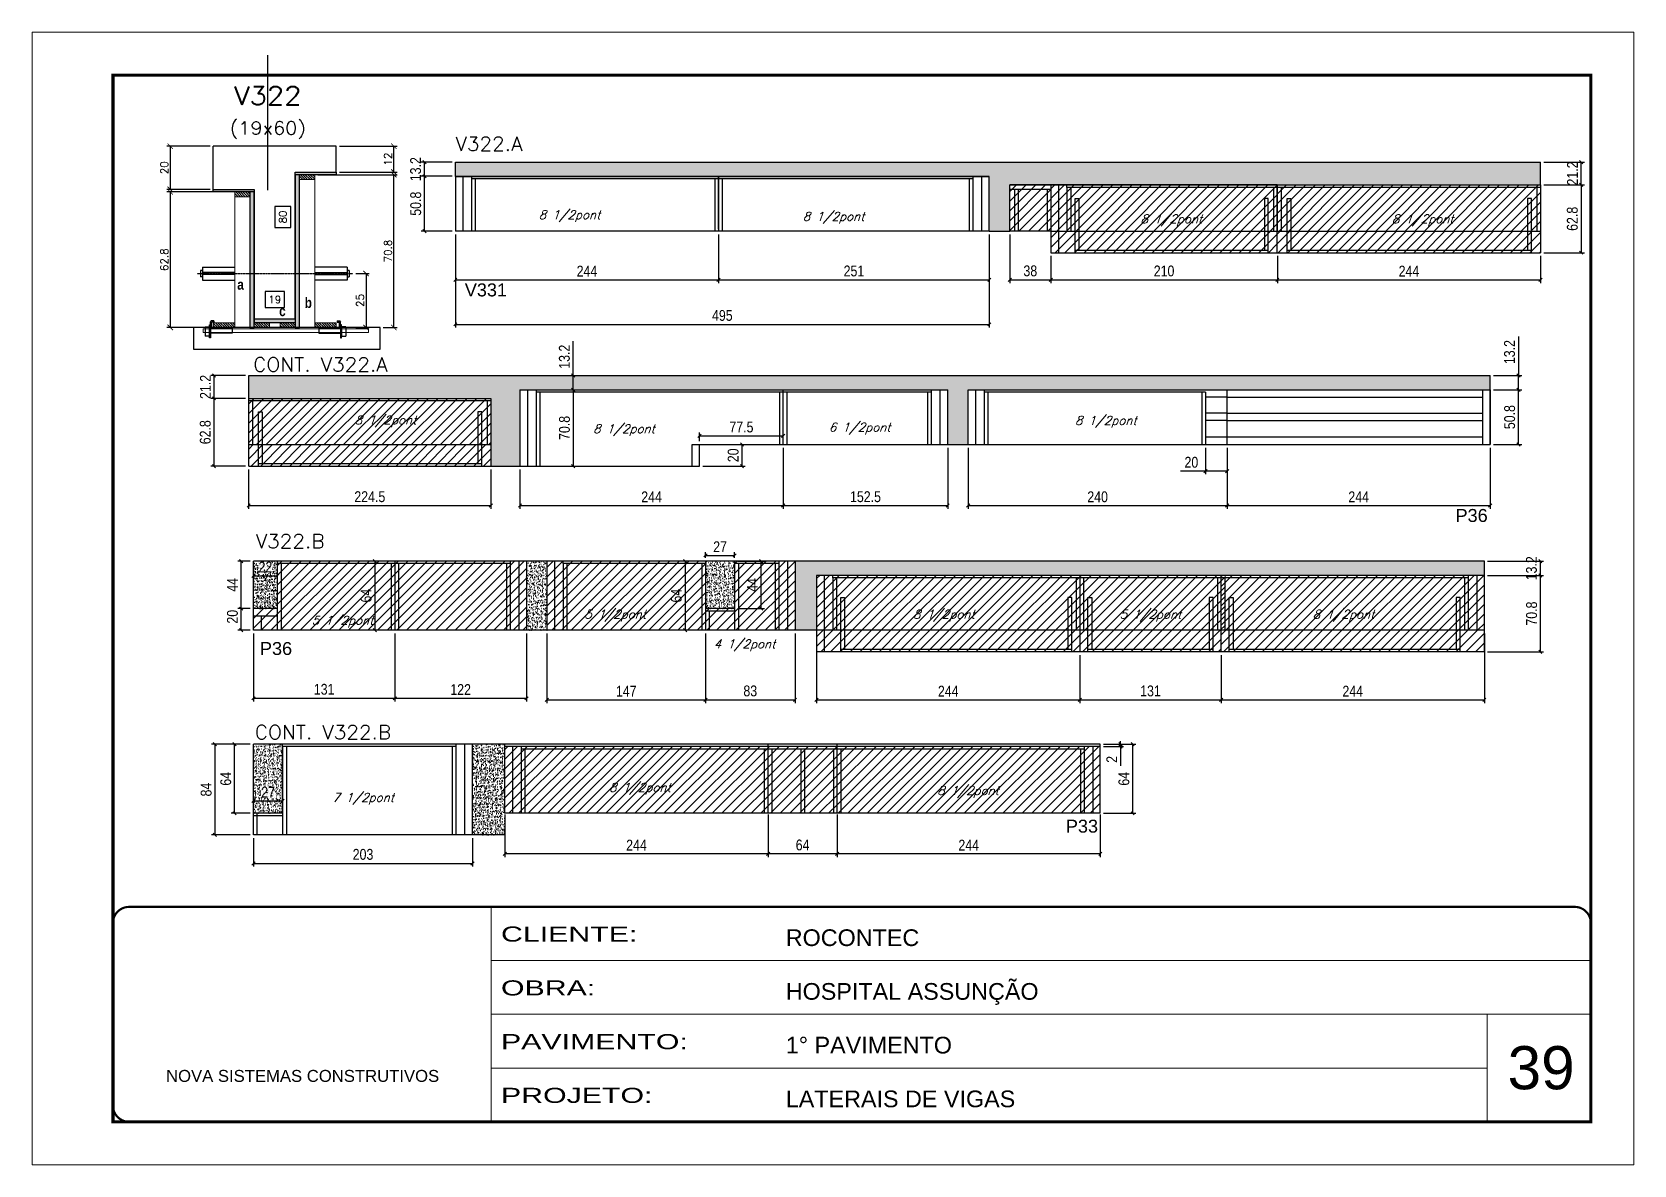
# Model space of a CAD drawing. Extents: x 137137 to 143418, y 10464 to 34486.
# Drawn here: x 140307 to 141792, y 23099 to 24149 of the extents above; entities that cross this region are included whole.
import ezdxf
from ezdxf.enums import TextEntityAlignment as Align

# ---------------------------------------------------------------- set-up
doc = ezdxf.new("R2010")
doc.units = 0
for name, pattern in [('CONTINUO', [0]), ('DASHED', [0.75, 0.5, -0.25]), ('HIDDEN', [0.375, 0.25, -0.125])]:
    doc.linetypes.add(name, pattern=pattern)
for name, color, linetype in [('5', 5, 'Continuous'), ('barrote', 251, 'Continuous'), ('COTA', 241, 'Continuous'), ('Cota Seção (2x)', 4, 'Continuous'), ('detalhes', 4, 'Continuous'), ('Painéis', 200, 'Continuous'), ('presilha', 1, 'Continuous'), ('SARR_2.2x7', 40, 'Continuous'), ('SARR_3.5x7', 81, 'Continuous'), ('TENSOR', 3, 'Continuous'), ('texto', 7, 'Continuous'), ('Texto de Titulo', 7, 'Continuous'), ('Texto Qtd Sarr', 242, 'Continuous')]:
    doc.layers.add(name, color=color, linetype=linetype)
for name, color, linetype, lineweight in [('CARIMBO', 255, 'Continuous', 9), ('CONCRETO', 251, 'Continuous', 25), ('Folhas', 255, 'Continuous', 9), ('Hachura', 251, 'Continuous', 9), ('Madeira', 126, 'Continuous', 18), ('SARRAFO DE PRESSAO', 251, 'DASHED', 9), ('SCO-___-LAJ', 2, 'Continuous', 0), ('Texto Seção', 7, 'Continuous', 15)]:
    doc.layers.add(name, color=color, linetype=linetype, lineweight=lineweight)
doc.styles.add('ARIAL', font='arial.ttf')
doc.styles.add('COTA TECNICA', font='techl___.ttf', dxfattribs={"height": 10})
doc.styles.add('REGUA-120', font='ROMANS.shx', dxfattribs={"height": 15})
doc.styles.add('Romans', font='romans.shx')
doc.styles.get("Standard").update_dxf_attribs({"font": 'arial.ttf'})
doc.styles.add('TECNICA', font='techb___.ttf', dxfattribs={"height": 10})
doc.styles.add('Tecnologia', font='')
doc.styles.get('Tecnologia').set_extended_font_data('Forgotten Futurist')
doc.dimstyles.new('Cota Seção (2x)', dxfattribs={"dimtxt": 7, "dimasz": 5, "dimexe": 3, "dimexo": 3, "dimgap": 2, "dimtad": 3, "dimdec": 1, "dimlfac": 0.5, "dimzin": 12, "dimdsep": 46, "dimtxsty": 'Romans', "dimblk": 'ARCHTICK', "dimcen": 0, "dimclrd": 4, "dimclre": 4, "dimclrt": 1, "dimadec": 1, "dimazin": 3, "dimtfac": 1, "dimtdec": 1, "dimtmove": 0, "dimatfit": 3, "dimldrblk": 'OBLIQUE', "dimfxl": 1, "dimtolj": 1, "dimtzin": 12, "dimarcsym": 0})
doc.dimstyles.new('Cota Seção interna', dxfattribs={"dimtxt": 7, "dimasz": 6, "dimexe": 0.18, "dimexo": 2, "dimgap": -4, "dimtad": 3, "dimdec": 1, "dimlfac": 0.5, "dimzin": 12, "dimdsep": 46, "dimtxsty": 'Romans', "dimblk": 'ARCHTICK', "dimcen": 0.09, "dimse1": 1, "dimse2": 1, "dimsd1": 1, "dimsd2": 1, "dimclrd": 180, "dimclre": 5, "dimclrt": 1, "dimadec": 0, "dimazin": 3, "dimtfac": 1, "dimtdec": 1, "dimtofl": 0, "dimtmove": 0, "dimatfit": 3, "dimldrblk": 'ARCHTICK', "dimfxl": 1, "dimtolj": 1, "dimtzin": 0, "dimarcsym": 0})
doc.dimstyles.new('PAINEL', dxfattribs={"dimtxt": 10, "dimasz": 3, "dimexe": 3, "dimexo": 3, "dimgap": 3, "dimtad": 1, "dimdec": 1, "dimzin": 12, "dimdsep": 46, "dimtxsty": 'COTA TECNICA', "dimblk1": 'OBLIQUE', "dimblk2": 'OBLIQUE', "dimsah": 1, "dimcen": 0.9, "dimclrd": 4, "dimclre": 4, "dimclrt": 240, "dimadec": 1, "dimazin": 3, "dimtfac": 1, "dimtdec": 1, "dimtmove": 0, "dimatfit": 3, "dimfxl": 1, "dimtolj": 1, "dimtzin": 12, "dimarcsym": 0})
pattern_1 = [(50, (3236.1355, -6855.279), (5.46554007, -0.47817257), [0.5715, -6.2865]), (355, (3236.1355, -6855.279), (-1.05730264, 5.73170536), [0.4572, -5.02921753]), (100.4514447, (3236.591, -6855.319), (4.40823741, 5.25353256), [0.48570026, -5.34270734]), (46.1842, (3236.1355, -6853.755), (8.13237123, -1.26126984), [0.85725, -9.42975]), (96.6355576, (3236.813, -6853.86), (7.122124, 7.42278374), [0.7285507, -8.01406824]), (351.184151, (3236.1355, -6853.755), (7.122124, 7.42278374), [0.685799, -7.54379196]), (21, (3236.8975, -6854.136), (4.54843174, -3.06795595), [0.5715, -6.2865]), (326, (3236.8975, -6854.136), (1.85406085, 5.52563898), [0.4572, -5.0292]), (71.451445, (3237.2765, -6854.392), (6.40249258, 2.45768307), [0.48570026, -5.34269813]), (37.5, (3236.1355, -6855.2792), (0.092658098, 2.536651166), [0, -4.96824, 0, -5.1054, 0, -5.04825]), (7.5, (3236.1355, -6855.2792), (2.004589875, 3.005417245), [0, -2.91084, 0, -4.85394, 0, -1.92405]), (327.5, (3234.4362, -6855.2792), (4.067717855, -0.17186232), [0, -1.905, 0, -5.9436, 0, -7.8867]), (317.5, (3233.6742, -6855.2792), (4.44387544, 0.76279473), [0, -2.4765, 0, -3.94716, 0, -5.6007])]
pattern_2 = [(50, (-1598.5, -8040.0258), (5.46554007, -0.47817257), [0.5715, -6.2865]), (355, (-1598.5, -8040.026), (-1.05730264, 5.73170536), [0.4572, -5.02921753]), (100.4514447, (-1598.0445, -8040.0656), (4.40823741, 5.25353256), [0.48570026, -5.34270734]), (46.1842, (-1598.5, -8038.502), (8.13237123, -1.26126984), [0.85725, -9.42975]), (96.6355576, (-1597.822, -8038.607), (7.12212402, 7.42278374), [0.7285507, -8.01406824]), (351.184151, (-1598.5, -8038.502), (7.122124, 7.42278374), [0.685799, -7.54379196]), (21, (-1597.738, -8038.8828), (4.54843174, -3.06795595), [0.5715, -6.2865]), (326, (-1597.738, -8038.883), (1.85406085, 5.52563898), [0.4572, -5.0292]), (71.451445, (-1597.359, -8039.1384), (6.40249258, 2.45768307), [0.48570026, -5.34269813]), (37.5, (-1598.5, -8040.0258), (0.092658098, 2.536651166), [0, -4.96824, 0, -5.1054, 0, -5.04825]), (7.5, (-1598.5, -8040.0258), (2.004589875, 3.005417245), [0, -2.91084, 0, -4.85394, 0, -1.92405]), (327.5, (-1600.1993, -8040.0258), (4.067717855, -0.17186232), [0, -1.905, 0, -5.9436, 0, -7.8867]), (317.5, (-1600.9613, -8040.0258), (4.44387544, 0.76279473), [0, -2.4765, 0, -3.94716, 0, -5.6007])]
pattern_3 = [(45, (-1598.5, -8040.026), (-4.49012806, 4.49012806), [])]
pattern_4 = [(45, (-1575.5, -8047.988), (-4.49012806, 4.49012806), [])]
pattern_5 = [(45, (-1602.5, -8040.026), (-4.49012806, 4.49012806), [])]

msp = doc.modelspace()

# ---------------------------------------------------------------- texts
at = {"layer": '5', "linetype": 'Continuous'}
for s, rotation, p in [('V331', 0.00004, (140708.48, 23903.6)), ('P36', 0.00004, (141626.88, 23694.56)), ('P36', 359.99996, (140518.56, 23571.25)), ('P33', 359.99996, (141265.67, 23406.6))]:
    msp.add_text(s, height=12, rotation=rotation, dxfattribs=at).set_placement(p)
at = {"layer": 'CARIMBO', "style": 'ARIAL'}
msp.add_text('39', height=40, dxfattribs=at).set_placement((141675.15, 23168.74))
at = {"layer": 'detalhes', "style": 'TECNICA'}
for s, p in [('a', (140497.51, 23909.81)), ('b', (140560.05, 23892.97)), ('c', (140536.32, 23885.28))]:
    msp.add_text(s, height=9.6, dxfattribs=at).set_placement(p)
at = {"layer": 'texto', "color": 2, "char_height": 8, "attachment_point": 5, "style": 'Romans'}
for s, insert in [('{\\Q19;\\C256;8 1/2pont}', (140805.55, 23977.94)), ('{\\Q19;\\C256;8 1/2pont}', (141050.35, 23976.4)), ('{\\Q19;\\C256;8 1/2pont}', (141363.53, 23974.08)), ('{\\Q19;\\C256;8 1/2pont}', (141596.47, 23974.08)), ('{\\Q19;\\C256;8 1/2pont}', (140634.99, 23787.7)), ('{\\Q19;\\C256;8 1/2pont}', (141302.73, 23787.3)), ('{\\Q19;\\C256;8 1/2pont}', (140856.05, 23779.59)), ('{\\Q19;\\C256;6 1/2pont}', (141074.56, 23781.07)), ('{\\Q19;\\C256;5 1/2pont}', (140847.89, 23607.63)), ('{\\Q19;\\C256;8 1/2pont}', (141152.57, 23607.63)), ('{\\Q19;\\C256;5 1/2pont}', (141344.11, 23607.63)), ('{\\Q19;\\C256;8 1/2pont}', (141523.06, 23607.63)), ('{\\Q19;\\C256;5 1/2pont}', (140595.17, 23602.04)), ('{\\Q19;\\C256;4 1/2pont}', (140967.79, 23580.17)), ('{\\Q19;\\C256;8 1/2pont}', (140870.8, 23447.21)), ('{\\Q19;\\C256;8 1/2pont}', (141174.98, 23444.33)), ('{\\Q19;\\C256;7 1/2pont}', (140614.24, 23437.95))]:
    msp.add_mtext(s, dxfattribs=dict(at, insert=insert))
at = {"layer": 'Texto Seção', "style": 'REGUA-120', "width": 1.05}
for s, p in [('V322.A', (140699.85, 24038.52)), ('CONT. V322.A', (140512.27, 23833.98)), ('V322.B', (140514.68, 23670.33)), ('CONT. V322.B', (140513.77, 23493.27))]:
    msp.add_text(s, height=13, dxfattribs=at).set_placement(p)

# ---------------------------------------------------------------- blocks, each defined once
blk = doc.blocks.new('9999999999')
at = {"color": 30, "linetype": 'CONTINUO'}
for p, q in [((98564.6, 34230.2), (98564.6, 34429.4)), ((98564.6, 34379.6), (99584, 34379.6)), ((98564.6, 34329.8), (99488, 34329.8)), ((99584, 34329.8), (99488, 34329.8)), ((99488, 34329.8), (99488, 34230.2)), ((98564.6, 34280), (99488, 34280))]:
    blk.add_line(p, q, dxfattribs=at)
at = {"color": 30, "linetype": 'CONTINUO', "const_width": 2}
blk.add_lwpolyline([(99584, 34230.2), (99584, 34414.4, 0.414214), (99569, 34429.4), (98229, 34429.4, 0.414214), (98214, 34414.4), (98214, 34245.2, 0.414214), (98229, 34230.2), (99584, 34230.2)], format="xyb", dxfattribs=at)
at = {"layer": 'Folhas'}
blk.add_lwpolyline([(98139, 34190.2), (99624, 34190.2), (99624, 35240.2), (98139, 35240.2)], close=True, dxfattribs=at)
at = {"layer": 'Folhas', "color": 30, "const_width": 3}
blk.add_lwpolyline([(98214, 34230.2), (99584, 34230.2), (99584, 35200.2), (98214, 35200.2)], close=True, dxfattribs=at)
at = {"color": 7, "linetype": 'Continuous', "ltscale": 5, "style": 'ARIAL'}
for s, height, p in [('ROCONTEC', 15.48, (98837.7, 34393.1)), ('HOSPITAL ASSUNÇÃO', 15.483, (98837.7, 34343.3)), ('1° PAVIMENTO', 15.483, (98837.7, 34293.5)), ('NOVA SISTEMAS CONSTRUTIVOS', 11.059, (98263.2, 34267.2)), ('LATERAIS DE VIGAS', 15.483, (98837.7, 34243.7))]:
    blk.add_text(s, height=height, dxfattribs=at).set_placement(p)
at = {"layer": 'Folhas', "color": 7, "style": 'Tecnologia', "width": 1.5}
for s, p in [('CLIENTE:', (98573.7, 34397.2)), ('OBRA:', (98573.7, 34347.3)), ('PAVIMENTO:', (98573.7, 34297.5)), ('PROJETO:', (98573.7, 34247.7))]:
    blk.add_text(s, height=14, dxfattribs=at).set_placement(p)
blk = doc.blocks.new('titulo1')
at = {"layer": 'Defpoints', "color": 252, "linetype": 'HIDDEN', "ltscale": 2}
blk.add_line((0, 0), (0, 125), dxfattribs=at)
at = {"layer": 'Defpoints', "style": 'Romans', "oblique": 15}
blk.add_attdef('FOLHA', text='', height=10, dxfattribs=at).set_placement((0, 15.6), align=Align.MIDDLE_CENTER)
at = {"layer": 'Texto Qtd Sarr', "color": 3, "style": 'Romans', "oblique": 15}
for tag, height, p in [('TITULO', 17, (0, 71.4)), ('SEÇÃO', 12, (0, 41.5))]:
    blk.add_attdef(tag, text='', height=height, dxfattribs=at).set_placement(p, align=Align.MIDDLE_CENTER)
blk = doc.blocks.new('*D1503')
at = {"layer": 'Cota Seção (2x)', "color": 180, "lineweight": -2, "transparency": 16777216}
for p, q in [((140547.3, 23986.8), (140532.3, 23986.8)), ((140532.3, 23986.8), (140532.3, 23967.5)), ((140547.3, 23967.5), (140547.3, 23986.8)), ((140532.3, 23967.5), (140547.3, 23967.5))]:
    blk.add_line(p, q, dxfattribs=at)
at = {"layer": 'Defpoints', "color": 0, "transparency": 16777216}
for p in [(140551.3, 24042.8), (140551.3, 24042.8), (140551.3, 23882.8)]:
    blk.add_point(p, dxfattribs=at)
at = {"layer": 'Cota Seção (2x)', "color": 1, "transparency": 16777216, "insert": (140539.8, 23977.2), "char_height": 7, "attachment_point": 5, "rotation": 90, "style": 'Romans'}
blk.add_mtext('\\A1;80', dxfattribs=at)
blk = doc.blocks.new('_ArchTick')
at = {"color": 0, "linetype": 'ByBlock', "const_width": 0.15}
blk.add_lwpolyline([(-0.5, -0.5), (0.5, 0.5)], dxfattribs=at)
blk = doc.blocks.new('PRESILHA METÁLICA 1')
at = {"layer": 'presilha'}
for p, q in [((0, 13), (6, 13)), ((0, 13), (0, 0)), ((6, 0), (0, 0)), ((6, 15.5), (7.5, 15.5)), ((6, -2.5), (6, 15.5)), ((6, 13), (6, 0)), ((7.5, 10.6), (7.5, 19.9)), ((7.5, 15.5), (7.5, -2.5)), ((37.5, 4.1), (7.5, 4.1)), ((12, 21), (8.6, 21)), ((9, 11.6), (9, 18.9)), ((12, 19.5), (9.6, 19.5)), ((37.5, 11), (9.6, 11)), ((12, 21), (12, 19.5)), ((37.5, 11), (37.5, 4.1)), ((7.5, -2.5), (6, -2.5))]:
    blk.add_line(p, q, dxfattribs=at)
for centre, radius, start, end in [((8.6, 19.9), 1.14, 90, 180), ((9.6, 18.9), 0.57, 90, 180), ((9.6, 11.6), 0.57, 180, 270)]:
    blk.add_arc(centre, radius, start, end, dxfattribs=at)
blk = doc.blocks.new('*D1504')
at = {"layer": 'Cota Seção (2x)', "color": 180, "lineweight": -2, "transparency": 16777216}
for p, q in [((140541.3, 23908.2), (140523.3, 23908.2)), ((140523.3, 23908.2), (140523.3, 23893.2)), ((140541.3, 23893.2), (140541.3, 23908.2)), ((140523.3, 23893.2), (140541.3, 23893.2))]:
    blk.add_line(p, q, dxfattribs=at)
at = {"layer": 'Defpoints', "color": 0, "transparency": 16777216}
for p in [(140551.3, 23889.2), (140513.3, 23874.8), (140551.3, 23874.8)]:
    blk.add_point(p, dxfattribs=at)
at = {"layer": 'Cota Seção (2x)', "color": 1, "transparency": 16777216, "insert": (140532.3, 23900.7), "char_height": 7, "attachment_point": 5, "style": 'Romans'}
blk.add_mtext('\\A1;19', dxfattribs=at)
blk = doc.blocks.new('*D1505')
at = {"layer": 'COTA', "color": 4, "lineweight": -2, "transparency": 16777216}
for p, q in [((140492.3, 24000.4), (140432.4, 24000.4)), ((140435.4, 24000.4), (140435.4, 23874.8)), ((140492.3, 23874.8), (140432.4, 23874.8))]:
    blk.add_line(p, q, dxfattribs=at)
at = {"layer": 'Defpoints', "color": 0, "transparency": 16777216}
for p in [(140495.3, 24000.4), (140435.4, 23874.8), (140495.3, 23874.8)]:
    blk.add_point(p, dxfattribs=at)
at = {"layer": 'COTA', "color": 4, "lineweight": -2, "transparency": 16777216, "xscale": 5, "yscale": 5, "zscale": 5}
for p, rotation in [((140435.4, 24000.4), 90), ((140435.4, 23874.8), 270)]:
    blk.add_blockref('_ArchTick', p, dxfattribs=dict(at, rotation=rotation))
at = {"layer": 'COTA', "color": 1, "transparency": 16777216, "insert": (140429.9, 23937.6), "char_height": 7, "attachment_point": 5, "rotation": 90, "style": 'Romans'}
blk.add_mtext('\\A1;62.8', dxfattribs=at)
blk = doc.blocks.new('_Oblique')
at = {"color": 0, "linetype": 'ByBlock', "lineweight": -2}
blk.add_line((-0.5, -0.5), (0.5, 0.5), dxfattribs=at)
blk = doc.blocks.new('*D1506')
at = {"layer": 'COTA', "color": 4, "lineweight": -2, "transparency": 16777216}
for p, q in [((140607.6, 23924.8), (140619.9, 23924.8)), ((140616.9, 23924.8), (140616.9, 23874.8)), ((140607.6, 23874.8), (140619.9, 23874.8))]:
    blk.add_line(p, q, dxfattribs=at)
at = {"layer": 'Defpoints', "color": 0, "transparency": 16777216}
for p in [(140604.6, 23924.8), (140604.6, 23874.8), (140616.9, 23874.8)]:
    blk.add_point(p, dxfattribs=at)
at = {"layer": 'COTA', "color": 4, "lineweight": -2, "transparency": 16777216, "xscale": 5, "yscale": 5, "zscale": 5}
for p, rotation in [((140616.9, 23924.8), 90), ((140616.9, 23874.8), 270)]:
    blk.add_blockref('_ArchTick', p, dxfattribs=dict(at, rotation=rotation))
at = {"layer": 'COTA', "color": 1, "transparency": 16777216, "insert": (140611.4, 23899.8), "char_height": 7, "attachment_point": 5, "rotation": 90, "style": 'Romans'}
blk.add_mtext('\\A1;25', dxfattribs=at)
blk = doc.blocks.new('*D1507')
at = {"layer": 'COTA', "color": 4, "lineweight": -2, "transparency": 16777216}
for p, q in [((140472.3, 24042.8), (140432.4, 24042.8)), ((140435.4, 24042.8), (140435.4, 24002.8)), ((140472.3, 24002.8), (140432.4, 24002.8))]:
    blk.add_line(p, q, dxfattribs=at)
at = {"layer": 'Defpoints', "color": 0, "transparency": 16777216}
for p in [(140475.3, 24042.8), (140435.4, 24002.8), (140475.3, 24002.8)]:
    blk.add_point(p, dxfattribs=at)
at = {"layer": 'COTA', "color": 4, "lineweight": -2, "transparency": 16777216, "xscale": 5, "yscale": 5, "zscale": 5}
for p, rotation in [((140435.4, 24042.8), 90), ((140435.4, 24002.8), 270)]:
    blk.add_blockref('_ArchTick', p, dxfattribs=dict(at, rotation=rotation))
at = {"layer": 'COTA', "color": 1, "transparency": 16777216, "insert": (140429.9, 24022.8), "char_height": 7, "attachment_point": 5, "rotation": 90, "style": 'Romans'}
blk.add_mtext('\\A1;20', dxfattribs=at)
blk = doc.blocks.new('*D1508')
at = {"layer": 'COTA', "color": 4, "lineweight": -2, "transparency": 16777216}
for p, q in [((140572.3, 24016.4), (140645.7, 24016.4)), ((140642.7, 23874.8), (140642.7, 24016.4)), ((140632.9, 23874.8), (140645.7, 23874.8))]:
    blk.add_line(p, q, dxfattribs=at)
at = {"layer": 'Defpoints', "color": 0, "transparency": 16777216}
for p in [(140569.3, 24016.4), (140642.7, 24016.4), (140629.9, 23874.8)]:
    blk.add_point(p, dxfattribs=at)
at = {"layer": 'COTA', "color": 4, "lineweight": -2, "transparency": 16777216, "xscale": 5, "yscale": 5, "zscale": 5}
for p, rotation in [((140642.7, 24016.4), 90), ((140642.7, 23874.8), 270)]:
    blk.add_blockref('_ArchTick', p, dxfattribs=dict(at, rotation=rotation))
at = {"layer": 'COTA', "color": 1, "transparency": 16777216, "insert": (140637.2, 23945.6), "char_height": 7, "attachment_point": 5, "rotation": 90, "style": 'Romans'}
blk.add_mtext('\\A1;70.8', dxfattribs=at)
blk = doc.blocks.new('*D1509')
at = {"layer": 'COTA', "color": 4, "lineweight": -2, "transparency": 16777216}
for p, q in [((140592.3, 24042.8), (140645.7, 24042.8)), ((140642.7, 24018.8), (140642.7, 24042.8)), ((140592.3, 24018.8), (140645.7, 24018.8))]:
    blk.add_line(p, q, dxfattribs=at)
at = {"layer": 'Defpoints', "color": 0, "transparency": 16777216}
for p in [(140589.3, 24042.8), (140642.7, 24042.8), (140589.3, 24018.8)]:
    blk.add_point(p, dxfattribs=at)
at = {"layer": 'COTA', "color": 4, "lineweight": -2, "transparency": 16777216, "xscale": 5, "yscale": 5, "zscale": 5}
for p, rotation in [((140642.7, 24042.8), 90), ((140642.7, 24018.8), 270)]:
    blk.add_blockref('_ArchTick', p, dxfattribs=dict(at, rotation=rotation))
at = {"layer": 'COTA', "color": 1, "transparency": 16777216, "insert": (140637.2, 24030.8), "char_height": 7, "attachment_point": 5, "rotation": 90, "style": 'Romans'}
blk.add_mtext('\\A1;12', dxfattribs=at)
blk = doc.blocks.new('*D1517')
at = {"layer": 'COTA', "color": 4, "linetype": 'ByBlock', "lineweight": -2, "transparency": 16777216}
for p, q in [((141461.7, 23941.1), (141461.7, 23916)), ((141705.7, 23941.1), (141705.7, 23916)), ((141461.7, 23919), (141705.7, 23919))]:
    blk.add_line(p, q, dxfattribs=at)
at = {"layer": 'Defpoints', "color": 0, "linetype": 'ByBlock', "transparency": 16777216}
for p in [(141461.7, 23944.1), (141705.7, 23944.1), (141705.7, 23919)]:
    blk.add_point(p, dxfattribs=at)
at = {"layer": 'COTA', "color": 4, "linetype": 'ByBlock', "lineweight": -2, "transparency": 16777216, "xscale": 3, "yscale": 3, "zscale": 3, "rotation": 180}
blk.add_blockref('_Oblique', (141461.7, 23919), dxfattribs=at)
at = {"layer": 'COTA', "color": 4, "linetype": 'ByBlock', "lineweight": -2, "transparency": 16777216, "xscale": 3, "yscale": 3, "zscale": 3}
blk.add_blockref('_Oblique', (141705.7, 23919), dxfattribs=at)
at = {"layer": 'COTA', "color": 240, "linetype": 'ByBlock', "transparency": 16777216, "insert": (141583.7, 23927), "char_height": 10, "attachment_point": 5, "style": 'COTA TECNICA'}
blk.add_mtext('\\A1;244', dxfattribs=at)
blk = doc.blocks.new('*D1518')
at = {"layer": 'COTA', "color": 4, "linetype": 'ByBlock', "lineweight": -2, "transparency": 16777216}
for p, q in [((141003.6, 23763.3), (141003.6, 23706.7)), ((140759.6, 23743.3), (140759.6, 23706.7)), ((140759.6, 23709.7), (141003.6, 23709.7))]:
    blk.add_line(p, q, dxfattribs=at)
at = {"layer": 'Defpoints', "color": 0, "linetype": 'ByBlock', "transparency": 16777216}
for p in [(141003.6, 23766.3), (140759.6, 23746.3), (141003.6, 23709.7)]:
    blk.add_point(p, dxfattribs=at)
at = {"layer": 'COTA', "color": 4, "linetype": 'ByBlock', "lineweight": -2, "transparency": 16777216, "xscale": 3, "yscale": 3, "zscale": 3, "rotation": 180}
blk.add_blockref('_Oblique', (140759.6, 23709.7), dxfattribs=at)
at = {"layer": 'COTA', "color": 4, "linetype": 'ByBlock', "lineweight": -2, "transparency": 16777216, "xscale": 3, "yscale": 3, "zscale": 3}
blk.add_blockref('_Oblique', (141003.6, 23709.7), dxfattribs=at)
at = {"layer": 'COTA', "color": 240, "linetype": 'ByBlock', "transparency": 16777216, "insert": (140881.6, 23717.8), "char_height": 10, "attachment_point": 5, "style": 'COTA TECNICA'}
blk.add_mtext('\\A1;244', dxfattribs=at)
blk = doc.blocks.new('*D1519')
at = {"layer": 'COTA', "color": 4, "linetype": 'ByBlock', "lineweight": -2, "transparency": 16777216}
for p, q in [((141415.1, 23763.3), (141415.1, 23706.7)), ((141659.1, 23763.3), (141659.1, 23706.7)), ((141415.1, 23709.7), (141659.1, 23709.7))]:
    blk.add_line(p, q, dxfattribs=at)
at = {"layer": 'Defpoints', "color": 0, "linetype": 'ByBlock', "transparency": 16777216}
for p in [(141415.1, 23766.3), (141659.1, 23766.3), (141659.1, 23709.7)]:
    blk.add_point(p, dxfattribs=at)
at = {"layer": 'COTA', "color": 4, "linetype": 'ByBlock', "lineweight": -2, "transparency": 16777216, "xscale": 3, "yscale": 3, "zscale": 3, "rotation": 180}
blk.add_blockref('_Oblique', (141415.1, 23709.7), dxfattribs=at)
at = {"layer": 'COTA', "color": 4, "linetype": 'ByBlock', "lineweight": -2, "transparency": 16777216, "xscale": 3, "yscale": 3, "zscale": 3}
blk.add_blockref('_Oblique', (141659.1, 23709.7), dxfattribs=at)
at = {"layer": 'COTA', "color": 240, "linetype": 'ByBlock', "transparency": 16777216, "insert": (141537.1, 23717.8), "char_height": 10, "attachment_point": 5, "style": 'COTA TECNICA'}
blk.add_mtext('\\A1;244', dxfattribs=at)
blk = doc.blocks.new('*D1520')
at = {"layer": 'COTA', "color": 4, "linetype": 'ByBlock', "lineweight": -2, "transparency": 16777216}
for p, q in [((140696.7, 24028.1), (140668.1, 24028.1)), ((140671.1, 24014.9), (140671.1, 24028.1)), ((140696.7, 24014.9), (140668.1, 24014.9))]:
    blk.add_line(p, q, dxfattribs=at)
at = {"layer": 'Defpoints', "color": 0, "linetype": 'ByBlock', "transparency": 16777216}
for p in [(140671.1, 24028.1), (140699.7, 24028.1), (140699.7, 24014.9)]:
    blk.add_point(p, dxfattribs=at)
at = {"layer": 'COTA', "color": 4, "linetype": 'ByBlock', "lineweight": -2, "transparency": 16777216, "xscale": 3, "yscale": 3, "zscale": 3}
for p, rotation in [((140671.1, 24028.1), 90), ((140671.1, 24014.9), 270)]:
    blk.add_blockref('_Oblique', p, dxfattribs=dict(at, rotation=rotation))
at = {"layer": 'COTA', "color": 240, "linetype": 'ByBlock', "transparency": 16777216, "insert": (140662.9, 24021.5), "char_height": 10, "attachment_point": 5, "rotation": 90, "style": 'COTA TECNICA'}
blk.add_mtext('\\A1;13.2', dxfattribs=at)
blk = doc.blocks.new('*D1521')
at = {"layer": 'COTA', "color": 4, "linetype": 'ByBlock', "lineweight": -2, "transparency": 16777216}
for p, q in [((141708.7, 24028.1), (141746.3, 24028.1)), ((141743.3, 24006.9), (141743.3, 24028.1)), ((141708.7, 24006.9), (141746.3, 24006.9))]:
    blk.add_line(p, q, dxfattribs=at)
at = {"layer": 'Defpoints', "color": 0, "linetype": 'ByBlock', "transparency": 16777216}
for p in [(141705.7, 24028.1), (141743.3, 24028.1), (141705.7, 24006.9)]:
    blk.add_point(p, dxfattribs=at)
at = {"layer": 'COTA', "color": 4, "linetype": 'ByBlock', "lineweight": -2, "transparency": 16777216, "xscale": 3, "yscale": 3, "zscale": 3}
for p, rotation in [((141743.3, 24028.1), 90), ((141743.3, 24006.9), 270)]:
    blk.add_blockref('_Oblique', p, dxfattribs=dict(at, rotation=rotation))
at = {"layer": 'COTA', "color": 240, "linetype": 'ByBlock', "transparency": 16777216, "insert": (141735.3, 24017.5), "char_height": 10, "attachment_point": 5, "rotation": 90, "style": 'COTA TECNICA'}
blk.add_mtext('\\A1;21.2', dxfattribs=at)
blk = doc.blocks.new('*D1522')
at = {"layer": 'COTA', "color": 4, "linetype": 'ByBlock', "lineweight": -2, "transparency": 16777216}
for p, q in [((140508.1, 23743.3), (140508.1, 23706.7)), ((140732.6, 23743.3), (140732.6, 23706.7)), ((140508.1, 23709.7), (140732.6, 23709.7))]:
    blk.add_line(p, q, dxfattribs=at)
at = {"layer": 'Defpoints', "color": 0, "linetype": 'ByBlock', "transparency": 16777216}
for p in [(140508.1, 23746.3), (140732.6, 23746.3), (140732.6, 23709.7)]:
    blk.add_point(p, dxfattribs=at)
at = {"layer": 'COTA', "color": 4, "linetype": 'ByBlock', "lineweight": -2, "transparency": 16777216, "xscale": 3, "yscale": 3, "zscale": 3, "rotation": 180}
blk.add_blockref('_Oblique', (140508.1, 23709.7), dxfattribs=at)
at = {"layer": 'COTA', "color": 4, "linetype": 'ByBlock', "lineweight": -2, "transparency": 16777216, "xscale": 3, "yscale": 3, "zscale": 3}
blk.add_blockref('_Oblique', (140732.6, 23709.7), dxfattribs=at)
at = {"layer": 'COTA', "color": 240, "linetype": 'ByBlock', "transparency": 16777216, "insert": (140620.4, 23717.9), "char_height": 10, "attachment_point": 5, "style": 'COTA TECNICA'}
blk.add_mtext('\\A1;224.5', dxfattribs=at)
blk = doc.blocks.new('*D1526')
at = {"layer": 'COTA', "color": 4, "linetype": 'ByBlock', "lineweight": -2, "transparency": 16777216}
for p, q in [((140512.6, 23591.2), (140512.6, 23528.1)), ((140643.6, 23591.2), (140643.6, 23528.1)), ((140512.6, 23531.1), (140643.6, 23531.1))]:
    blk.add_line(p, q, dxfattribs=at)
at = {"layer": 'Defpoints', "color": 0, "linetype": 'ByBlock', "transparency": 16777216}
for p in [(140512.6, 23594.2), (140643.6, 23594.2), (140643.6, 23531.1)]:
    blk.add_point(p, dxfattribs=at)
at = {"layer": 'COTA', "color": 4, "linetype": 'ByBlock', "lineweight": -2, "transparency": 16777216, "xscale": 3, "yscale": 3, "zscale": 3, "rotation": 180}
blk.add_blockref('_Oblique', (140512.6, 23531.1), dxfattribs=at)
at = {"layer": 'COTA', "color": 4, "linetype": 'ByBlock', "lineweight": -2, "transparency": 16777216, "xscale": 3, "yscale": 3, "zscale": 3}
blk.add_blockref('_Oblique', (140643.6, 23531.1), dxfattribs=at)
at = {"layer": 'COTA', "color": 240, "linetype": 'ByBlock', "transparency": 16777216, "insert": (140578.1, 23539.4), "char_height": 10, "attachment_point": 5, "style": 'COTA TECNICA'}
blk.add_mtext('\\A1;131', dxfattribs=at)
blk = doc.blocks.new('*D1527')
at = {"layer": 'COTA', "color": 4, "linetype": 'ByBlock', "lineweight": -2, "transparency": 16777216}
for p, q in [((140643.6, 23591.2), (140643.6, 23528.1)), ((140765.6, 23591.2), (140765.6, 23528.1)), ((140643.6, 23531.1), (140765.6, 23531.1))]:
    blk.add_line(p, q, dxfattribs=at)
at = {"layer": 'Defpoints', "color": 0, "linetype": 'ByBlock', "transparency": 16777216}
for p in [(140643.6, 23594.2), (140765.6, 23594.2), (140765.6, 23531.1)]:
    blk.add_point(p, dxfattribs=at)
at = {"layer": 'COTA', "color": 4, "linetype": 'ByBlock', "lineweight": -2, "transparency": 16777216, "xscale": 3, "yscale": 3, "zscale": 3, "rotation": 180}
blk.add_blockref('_Oblique', (140643.6, 23531.1), dxfattribs=at)
at = {"layer": 'COTA', "color": 4, "linetype": 'ByBlock', "lineweight": -2, "transparency": 16777216, "xscale": 3, "yscale": 3, "zscale": 3}
blk.add_blockref('_Oblique', (140765.6, 23531.1), dxfattribs=at)
at = {"layer": 'COTA', "color": 240, "linetype": 'ByBlock', "transparency": 16777216, "insert": (140704.6, 23539.2), "char_height": 10, "attachment_point": 5, "style": 'COTA TECNICA'}
blk.add_mtext('\\A1;122', dxfattribs=at)
blk = doc.blocks.new('*D1528')
at = {"layer": 'COTA', "color": 4, "linetype": 'ByBlock', "lineweight": -2, "transparency": 16777216}
for p, q in [((140784.6, 23591.2), (140784.6, 23526.6)), ((140931.6, 23591.2), (140931.6, 23526.6)), ((140784.6, 23529.6), (140931.6, 23529.6))]:
    blk.add_line(p, q, dxfattribs=at)
at = {"layer": 'Defpoints', "color": 0, "linetype": 'ByBlock', "transparency": 16777216}
for p in [(140784.6, 23594.2), (140931.6, 23594.2), (140931.6, 23529.6)]:
    blk.add_point(p, dxfattribs=at)
at = {"layer": 'COTA', "color": 4, "linetype": 'ByBlock', "lineweight": -2, "transparency": 16777216, "xscale": 3, "yscale": 3, "zscale": 3, "rotation": 180}
blk.add_blockref('_Oblique', (140784.6, 23529.6), dxfattribs=at)
at = {"layer": 'COTA', "color": 4, "linetype": 'ByBlock', "lineweight": -2, "transparency": 16777216, "xscale": 3, "yscale": 3, "zscale": 3}
blk.add_blockref('_Oblique', (140931.6, 23529.6), dxfattribs=at)
at = {"layer": 'COTA', "color": 240, "linetype": 'ByBlock', "transparency": 16777216, "insert": (140858.1, 23537.7), "char_height": 10, "attachment_point": 5, "style": 'COTA TECNICA'}
blk.add_mtext('\\A1;147', dxfattribs=at)
blk = doc.blocks.new('*D1529')
at = {"layer": 'COTA', "color": 4, "linetype": 'ByBlock', "lineweight": -2, "transparency": 16777216}
for p, q in [((140931.6, 23591.2), (140931.6, 23526.6)), ((141014.6, 23591.2), (141014.6, 23526.6)), ((140931.6, 23529.6), (141014.6, 23529.6))]:
    blk.add_line(p, q, dxfattribs=at)
at = {"layer": 'Defpoints', "color": 0, "linetype": 'ByBlock', "transparency": 16777216}
for p in [(140931.6, 23594.2), (141014.6, 23594.2), (141014.6, 23529.6)]:
    blk.add_point(p, dxfattribs=at)
at = {"layer": 'COTA', "color": 4, "linetype": 'ByBlock', "lineweight": -2, "transparency": 16777216, "xscale": 3, "yscale": 3, "zscale": 3, "rotation": 180}
blk.add_blockref('_Oblique', (140931.6, 23529.6), dxfattribs=at)
at = {"layer": 'COTA', "color": 4, "linetype": 'ByBlock', "lineweight": -2, "transparency": 16777216, "xscale": 3, "yscale": 3, "zscale": 3}
blk.add_blockref('_Oblique', (141014.6, 23529.6), dxfattribs=at)
at = {"layer": 'COTA', "color": 240, "linetype": 'ByBlock', "transparency": 16777216, "insert": (140973.1, 23537.9), "char_height": 10, "attachment_point": 5, "style": 'COTA TECNICA'}
blk.add_mtext('\\A1;83', dxfattribs=at)
blk = doc.blocks.new('*D1530')
at = {"layer": 'COTA', "color": 4, "linetype": 'ByBlock', "lineweight": -2, "transparency": 16777216}
for p, q in [((141034.6, 23591.2), (141034.6, 23526.6)), ((141278.6, 23571.2), (141278.6, 23526.6)), ((141034.6, 23529.6), (141278.6, 23529.6))]:
    blk.add_line(p, q, dxfattribs=at)
at = {"layer": 'Defpoints', "color": 0, "linetype": 'ByBlock', "transparency": 16777216}
for p in [(141034.6, 23594.2), (141278.6, 23574.2), (141278.6, 23529.6)]:
    blk.add_point(p, dxfattribs=at)
at = {"layer": 'COTA', "color": 4, "linetype": 'ByBlock', "lineweight": -2, "transparency": 16777216, "xscale": 3, "yscale": 3, "zscale": 3, "rotation": 180}
blk.add_blockref('_Oblique', (141034.6, 23529.6), dxfattribs=at)
at = {"layer": 'COTA', "color": 4, "linetype": 'ByBlock', "lineweight": -2, "transparency": 16777216, "xscale": 3, "yscale": 3, "zscale": 3}
blk.add_blockref('_Oblique', (141278.6, 23529.6), dxfattribs=at)
at = {"layer": 'COTA', "color": 240, "linetype": 'ByBlock', "transparency": 16777216, "insert": (141156.6, 23537.7), "char_height": 10, "attachment_point": 5, "style": 'COTA TECNICA'}
blk.add_mtext('\\A1;244', dxfattribs=at)
blk = doc.blocks.new('*D1531')
at = {"layer": 'COTA', "color": 4, "linetype": 'ByBlock', "lineweight": -2, "transparency": 16777216}
for p, q in [((141278.6, 23571.2), (141278.6, 23526.6)), ((141409.6, 23571.2), (141409.6, 23526.6)), ((141278.6, 23529.6), (141409.6, 23529.6))]:
    blk.add_line(p, q, dxfattribs=at)
at = {"layer": 'Defpoints', "color": 0, "linetype": 'ByBlock', "transparency": 16777216}
for p in [(141278.6, 23574.2), (141409.6, 23574.2), (141409.6, 23529.6)]:
    blk.add_point(p, dxfattribs=at)
at = {"layer": 'COTA', "color": 4, "linetype": 'ByBlock', "lineweight": -2, "transparency": 16777216, "xscale": 3, "yscale": 3, "zscale": 3, "rotation": 180}
blk.add_blockref('_Oblique', (141278.6, 23529.6), dxfattribs=at)
at = {"layer": 'COTA', "color": 4, "linetype": 'ByBlock', "lineweight": -2, "transparency": 16777216, "xscale": 3, "yscale": 3, "zscale": 3}
blk.add_blockref('_Oblique', (141409.6, 23529.6), dxfattribs=at)
at = {"layer": 'COTA', "color": 240, "linetype": 'ByBlock', "transparency": 16777216, "insert": (141344.1, 23537.9), "char_height": 10, "attachment_point": 5, "style": 'COTA TECNICA'}
blk.add_mtext('\\A1;131', dxfattribs=at)
blk = doc.blocks.new('*D1532')
at = {"layer": 'COTA', "color": 4, "linetype": 'ByBlock', "lineweight": -2, "transparency": 16777216}
for p, q in [((141653.6, 23591.2), (141653.6, 23526.6)), ((141409.6, 23571.2), (141409.6, 23526.6)), ((141409.6, 23529.6), (141653.6, 23529.6))]:
    blk.add_line(p, q, dxfattribs=at)
at = {"layer": 'Defpoints', "color": 0, "linetype": 'ByBlock', "transparency": 16777216}
for p in [(141653.6, 23594.2), (141409.6, 23574.2), (141653.6, 23529.6)]:
    blk.add_point(p, dxfattribs=at)
at = {"layer": 'COTA', "color": 4, "linetype": 'ByBlock', "lineweight": -2, "transparency": 16777216, "xscale": 3, "yscale": 3, "zscale": 3, "rotation": 180}
blk.add_blockref('_Oblique', (141409.6, 23529.6), dxfattribs=at)
at = {"layer": 'COTA', "color": 4, "linetype": 'ByBlock', "lineweight": -2, "transparency": 16777216, "xscale": 3, "yscale": 3, "zscale": 3}
blk.add_blockref('_Oblique', (141653.6, 23529.6), dxfattribs=at)
at = {"layer": 'COTA', "color": 240, "linetype": 'ByBlock', "transparency": 16777216, "insert": (141531.6, 23537.7), "char_height": 10, "attachment_point": 5, "style": 'COTA TECNICA'}
blk.add_mtext('\\A1;244', dxfattribs=at)
blk = doc.blocks.new('*D1533')
at = {"layer": 'COTA', "color": 4, "linetype": 'ByBlock', "lineweight": -2, "transparency": 16777216}
for p, q in [((140509.6, 23614.2), (140498.2, 23614.2)), ((140501.2, 23594.2), (140501.2, 23614.2)), ((140509.6, 23594.2), (140498.2, 23594.2))]:
    blk.add_line(p, q, dxfattribs=at)
at = {"layer": 'Defpoints', "color": 0, "linetype": 'ByBlock', "transparency": 16777216}
for p in [(140501.2, 23614.2), (140512.6, 23614.2), (140512.6, 23594.2)]:
    blk.add_point(p, dxfattribs=at)
at = {"layer": 'COTA', "color": 4, "linetype": 'ByBlock', "lineweight": -2, "transparency": 16777216, "xscale": 3, "yscale": 3, "zscale": 3}
for p, rotation in [((140501.2, 23614.2), 90), ((140501.2, 23594.2), 270)]:
    blk.add_blockref('_Oblique', p, dxfattribs=dict(at, rotation=rotation))
at = {"layer": 'COTA', "color": 240, "linetype": 'ByBlock', "transparency": 16777216, "insert": (140493.1, 23606.7), "char_height": 10, "attachment_point": 5, "rotation": 90, "style": 'COTA TECNICA'}
blk.add_mtext('\\A1;20', dxfattribs=at)
blk = doc.blocks.new('*D1534')
at = {"layer": 'COTA', "color": 4, "linetype": 'ByBlock', "lineweight": -2, "transparency": 16777216}
for p, q in [((140509.6, 23658.2), (140498.2, 23658.2)), ((140501.2, 23614.2), (140501.2, 23658.2)), ((140509.6, 23614.2), (140498.2, 23614.2))]:
    blk.add_line(p, q, dxfattribs=at)
at = {"layer": 'Defpoints', "color": 0, "linetype": 'ByBlock', "transparency": 16777216}
for p in [(140501.2, 23658.2), (140512.6, 23658.2), (140512.6, 23614.2)]:
    blk.add_point(p, dxfattribs=at)
at = {"layer": 'COTA', "color": 4, "linetype": 'ByBlock', "lineweight": -2, "transparency": 16777216, "xscale": 3, "yscale": 3, "zscale": 3}
for p, rotation in [((140501.2, 23658.2), 90), ((140501.2, 23614.2), 270)]:
    blk.add_blockref('_Oblique', p, dxfattribs=dict(at, rotation=rotation))
at = {"layer": 'COTA', "color": 240, "linetype": 'ByBlock', "transparency": 16777216, "insert": (140493.1, 23636.2), "char_height": 10, "attachment_point": 5, "rotation": 90, "style": 'COTA TECNICA'}
blk.add_mtext('\\A1;44', dxfattribs=at)
blk = doc.blocks.new('*D1535')
at = {"layer": 'COTA', "color": 4, "linetype": 'ByBlock', "lineweight": -2, "transparency": 16777216}
for p, q in [((141053.6, 23423.5), (141053.6, 23384)), ((141297.6, 23423.5), (141297.6, 23384)), ((141297.6, 23387), (141053.6, 23387))]:
    blk.add_line(p, q, dxfattribs=at)
at = {"layer": 'Defpoints', "color": 0, "linetype": 'ByBlock', "transparency": 16777216}
for p in [(141053.6, 23426.5), (141297.6, 23426.5), (141053.6, 23387)]:
    blk.add_point(p, dxfattribs=at)
at = {"layer": 'COTA', "color": 4, "linetype": 'ByBlock', "lineweight": -2, "transparency": 16777216, "xscale": 3, "yscale": 3, "zscale": 3, "rotation": 180}
blk.add_blockref('_Oblique', (141053.6, 23387), dxfattribs=at)
at = {"layer": 'COTA', "color": 4, "linetype": 'ByBlock', "lineweight": -2, "transparency": 16777216, "xscale": 3, "yscale": 3, "zscale": 3}
blk.add_blockref('_Oblique', (141297.6, 23387), dxfattribs=at)
at = {"layer": 'COTA', "color": 240, "linetype": 'ByBlock', "transparency": 16777216, "insert": (141175.6, 23395), "char_height": 10, "attachment_point": 5, "style": 'COTA TECNICA'}
blk.add_mtext('\\A1;244', dxfattribs=at)
blk = doc.blocks.new('*D1536')
at = {"layer": 'COTA', "color": 4, "linetype": 'ByBlock', "lineweight": -2, "transparency": 16777216}
for p, q in [((140989.6, 23423.5), (140989.6, 23384)), ((141053.6, 23423.5), (141053.6, 23384)), ((141053.6, 23387), (140989.6, 23387))]:
    blk.add_line(p, q, dxfattribs=at)
at = {"layer": 'Defpoints', "color": 0, "linetype": 'ByBlock', "transparency": 16777216}
for p in [(140989.6, 23426.5), (141053.6, 23426.5), (140989.6, 23387)]:
    blk.add_point(p, dxfattribs=at)
at = {"layer": 'COTA', "color": 4, "linetype": 'ByBlock', "lineweight": -2, "transparency": 16777216, "xscale": 3, "yscale": 3, "zscale": 3, "rotation": 180}
blk.add_blockref('_Oblique', (140989.6, 23387), dxfattribs=at)
at = {"layer": 'COTA', "color": 4, "linetype": 'ByBlock', "lineweight": -2, "transparency": 16777216, "xscale": 3, "yscale": 3, "zscale": 3}
blk.add_blockref('_Oblique', (141053.6, 23387), dxfattribs=at)
at = {"layer": 'COTA', "color": 240, "linetype": 'ByBlock', "transparency": 16777216, "insert": (141021.6, 23395.1), "char_height": 10, "attachment_point": 5, "style": 'COTA TECNICA'}
blk.add_mtext('\\A1;64', dxfattribs=at)
blk = doc.blocks.new('*D1537')
at = {"layer": 'COTA', "color": 4, "linetype": 'ByBlock', "lineweight": -2, "transparency": 16777216}
for p, q in [((140745.6, 23423.5), (140745.6, 23384)), ((140989.6, 23423.5), (140989.6, 23384)), ((140989.6, 23387), (140745.6, 23387))]:
    blk.add_line(p, q, dxfattribs=at)
at = {"layer": 'Defpoints', "color": 0, "linetype": 'ByBlock', "transparency": 16777216}
for p in [(140745.6, 23426.5), (140989.6, 23426.5), (140745.6, 23387)]:
    blk.add_point(p, dxfattribs=at)
at = {"layer": 'COTA', "color": 4, "linetype": 'ByBlock', "lineweight": -2, "transparency": 16777216, "xscale": 3, "yscale": 3, "zscale": 3, "rotation": 180}
blk.add_blockref('_Oblique', (140745.6, 23387), dxfattribs=at)
at = {"layer": 'COTA', "color": 4, "linetype": 'ByBlock', "lineweight": -2, "transparency": 16777216, "xscale": 3, "yscale": 3, "zscale": 3}
blk.add_blockref('_Oblique', (140989.6, 23387), dxfattribs=at)
at = {"layer": 'COTA', "color": 240, "linetype": 'ByBlock', "transparency": 16777216, "insert": (140867.6, 23395), "char_height": 10, "attachment_point": 5, "style": 'COTA TECNICA'}
blk.add_mtext('\\A1;244', dxfattribs=at)
blk = doc.blocks.new('*D1538')
at = {"layer": 'COTA', "color": 4, "linetype": 'ByBlock', "lineweight": -2, "transparency": 16777216}
for p, q in [((140509.6, 23488.5), (140492, 23488.5)), ((140495, 23424.5), (140495, 23488.5)), ((140509.6, 23424.5), (140492, 23424.5))]:
    blk.add_line(p, q, dxfattribs=at)
at = {"layer": 'Defpoints', "color": 0, "linetype": 'ByBlock', "transparency": 16777216}
for p in [(140495, 23488.5), (140512.6, 23488.5), (140512.6, 23424.5)]:
    blk.add_point(p, dxfattribs=at)
at = {"layer": 'COTA', "color": 4, "linetype": 'ByBlock', "lineweight": -2, "transparency": 16777216, "xscale": 3, "yscale": 3, "zscale": 3}
for p, rotation in [((140495, 23488.5), 90), ((140495, 23424.5), 270)]:
    blk.add_blockref('_Oblique', p, dxfattribs=dict(at, rotation=rotation))
at = {"layer": 'COTA', "color": 240, "linetype": 'ByBlock', "transparency": 16777216, "insert": (140486.9, 23456.5), "char_height": 10, "attachment_point": 5, "rotation": 90, "style": 'COTA TECNICA'}
blk.add_mtext('\\A1;64', dxfattribs=at)
blk = doc.blocks.new('*D1539')
at = {"layer": 'COTA', "color": 4, "linetype": 'ByBlock', "lineweight": -2, "transparency": 16777216}
for p, q in [((141300.6, 23488.5), (141330.6, 23488.5)), ((141327.6, 23424.5), (141327.6, 23488.5)), ((141300.6, 23424.5), (141330.6, 23424.5))]:
    blk.add_line(p, q, dxfattribs=at)
at = {"layer": 'Defpoints', "color": 0, "linetype": 'ByBlock', "transparency": 16777216}
for p in [(141297.6, 23488.5), (141327.6, 23488.5), (141297.6, 23424.5)]:
    blk.add_point(p, dxfattribs=at)
at = {"layer": 'COTA', "color": 4, "linetype": 'ByBlock', "lineweight": -2, "transparency": 16777216, "xscale": 3, "yscale": 3, "zscale": 3}
for p, rotation in [((141327.6, 23488.5), 90), ((141327.6, 23424.5), 270)]:
    blk.add_blockref('_Oblique', p, dxfattribs=dict(at, rotation=rotation))
at = {"layer": 'COTA', "color": 240, "linetype": 'ByBlock', "transparency": 16777216, "insert": (141319.5, 23456.5), "char_height": 10, "attachment_point": 5, "rotation": 90, "style": 'COTA TECNICA'}
blk.add_mtext('\\A1;64', dxfattribs=at)
blk = doc.blocks.new('*D1540')
at = {"layer": 'COTA', "color": 4, "lineweight": -2, "transparency": 16777216}
for p, q in [((141656.6, 23645), (141708.5, 23645)), ((141705.5, 23574.2), (141705.5, 23645)), ((141656.6, 23574.2), (141708.5, 23574.2))]:
    blk.add_line(p, q, dxfattribs=at)
at = {"layer": 'Defpoints', "color": 0, "transparency": 16777216}
for p in [(141653.6, 23645), (141705.5, 23645), (141653.6, 23574.2)]:
    blk.add_point(p, dxfattribs=at)
at = {"layer": 'COTA', "color": 4, "lineweight": -2, "transparency": 16777216, "xscale": 3, "yscale": 3, "zscale": 3}
for p, rotation in [((141705.5, 23645), 90), ((141705.5, 23574.2), 270)]:
    blk.add_blockref('_Oblique', p, dxfattribs=dict(at, rotation=rotation))
at = {"layer": 'COTA', "color": 240, "transparency": 16777216, "insert": (141697.4, 23609.6), "char_height": 10, "attachment_point": 5, "rotation": 90, "style": 'COTA TECNICA'}
blk.add_mtext('\\A1;70.8', dxfattribs=at)
blk = doc.blocks.new('*D1614')
at = {"layer": 'COTA', "color": 4, "lineweight": -2, "transparency": 16777216}
for p, q in [((141251.7, 23941.1), (141251.7, 23916)), ((141461.7, 23941.1), (141461.7, 23916)), ((141251.7, 23919), (141461.7, 23919))]:
    blk.add_line(p, q, dxfattribs=at)
at = {"layer": 'Defpoints', "color": 0, "transparency": 16777216}
for p in [(141251.7, 23944.1), (141461.7, 23944.1), (141461.7, 23919)]:
    blk.add_point(p, dxfattribs=at)
at = {"layer": 'COTA', "color": 4, "lineweight": -2, "transparency": 16777216, "xscale": 3, "yscale": 3, "zscale": 3, "rotation": 180}
blk.add_blockref('_Oblique', (141251.7, 23919), dxfattribs=at)
at = {"layer": 'COTA', "color": 4, "lineweight": -2, "transparency": 16777216, "xscale": 3, "yscale": 3, "zscale": 3}
blk.add_blockref('_Oblique', (141461.7, 23919), dxfattribs=at)
at = {"layer": 'COTA', "color": 240, "transparency": 16777216, "insert": (141356.7, 23927.1), "char_height": 10, "attachment_point": 5, "style": 'COTA TECNICA'}
blk.add_mtext('\\A1;210', dxfattribs=at)
blk = doc.blocks.new('*D1615')
at = {"layer": 'COTA', "color": 4, "lineweight": -2, "transparency": 16777216}
for p, q in [((140512.6, 23401.5), (140512.6, 23375.1)), ((140715.6, 23401.5), (140715.6, 23375.1)), ((140512.6, 23378.1), (140715.6, 23378.1))]:
    blk.add_line(p, q, dxfattribs=at)
at = {"layer": 'Defpoints', "color": 0, "transparency": 16777216}
for p in [(140512.6, 23404.5), (140715.6, 23404.5), (140715.6, 23378.1)]:
    blk.add_point(p, dxfattribs=at)
at = {"layer": 'COTA', "color": 4, "lineweight": -2, "transparency": 16777216, "xscale": 3, "yscale": 3, "zscale": 3, "rotation": 180}
blk.add_blockref('_Oblique', (140512.6, 23378.1), dxfattribs=at)
at = {"layer": 'COTA', "color": 4, "lineweight": -2, "transparency": 16777216, "xscale": 3, "yscale": 3, "zscale": 3}
blk.add_blockref('_Oblique', (140715.6, 23378.1), dxfattribs=at)
at = {"layer": 'COTA', "color": 240, "transparency": 16777216, "insert": (140614.1, 23386.4), "char_height": 10, "attachment_point": 5, "style": 'COTA TECNICA'}
blk.add_mtext('\\A1;203', dxfattribs=at)
blk = doc.blocks.new('*D1618')
at = {"layer": 'COTA', "color": 4, "lineweight": -2, "transparency": 16777216}
for p, q in [((141708.7, 24006.9), (141746.3, 24006.9)), ((141743.3, 24006.9), (141743.3, 23944.1)), ((141708.7, 23944.1), (141746.3, 23944.1))]:
    blk.add_line(p, q, dxfattribs=at)
at = {"layer": 'Defpoints', "color": 0, "transparency": 16777216}
for p in [(141705.7, 24006.9), (141705.7, 23944.1), (141743.3, 23944.1)]:
    blk.add_point(p, dxfattribs=at)
at = {"layer": 'COTA', "color": 4, "lineweight": -2, "transparency": 16777216, "xscale": 3, "yscale": 3, "zscale": 3}
for p, rotation in [((141743.3, 24006.9), 90), ((141743.3, 23944.1), 270)]:
    blk.add_blockref('_Oblique', p, dxfattribs=dict(at, rotation=rotation))
at = {"layer": 'COTA', "color": 240, "transparency": 16777216, "insert": (141735.2, 23975.5), "char_height": 10, "attachment_point": 5, "rotation": 90, "style": 'COTA TECNICA'}
blk.add_mtext('\\A1;62.8', dxfattribs=at)
blk = doc.blocks.new('*D1589')
at = {"layer": 'COTA', "color": 4, "lineweight": -2, "transparency": 16777216}
for p, q in [((140699.7, 23961.1), (140699.7, 23916)), ((140943.7, 23961.1), (140943.7, 23916)), ((140699.7, 23919), (140943.7, 23919))]:
    blk.add_line(p, q, dxfattribs=at)
at = {"layer": 'Defpoints', "color": 0, "transparency": 16777216}
for p in [(140699.7, 23964.1), (140943.7, 23964.1), (140943.7, 23919)]:
    blk.add_point(p, dxfattribs=at)
at = {"layer": 'COTA', "color": 4, "lineweight": -2, "transparency": 16777216, "xscale": 3, "yscale": 3, "zscale": 3, "rotation": 180}
blk.add_blockref('_Oblique', (140699.7, 23919), dxfattribs=at)
at = {"layer": 'COTA', "color": 4, "lineweight": -2, "transparency": 16777216, "xscale": 3, "yscale": 3, "zscale": 3}
blk.add_blockref('_Oblique', (140943.7, 23919), dxfattribs=at)
at = {"layer": 'COTA', "color": 240, "transparency": 16777216, "insert": (140821.7, 23927), "char_height": 10, "attachment_point": 5, "style": 'COTA TECNICA'}
blk.add_mtext('\\A1;244', dxfattribs=at)
blk = doc.blocks.new('*D1590')
at = {"layer": 'COTA', "color": 4, "lineweight": -2, "transparency": 16777216}
for p, q in [((140943.7, 23961.1), (140943.7, 23916)), ((141194.7, 23961.1), (141194.7, 23916)), ((140943.7, 23919), (141194.7, 23919))]:
    blk.add_line(p, q, dxfattribs=at)
at = {"layer": 'Defpoints', "color": 0, "transparency": 16777216}
for p in [(140943.7, 23964.1), (141194.7, 23964.1), (141194.7, 23919)]:
    blk.add_point(p, dxfattribs=at)
at = {"layer": 'COTA', "color": 4, "lineweight": -2, "transparency": 16777216, "xscale": 3, "yscale": 3, "zscale": 3, "rotation": 180}
blk.add_blockref('_Oblique', (140943.7, 23919), dxfattribs=at)
at = {"layer": 'COTA', "color": 4, "lineweight": -2, "transparency": 16777216, "xscale": 3, "yscale": 3, "zscale": 3}
blk.add_blockref('_Oblique', (141194.7, 23919), dxfattribs=at)
at = {"layer": 'COTA', "color": 240, "transparency": 16777216, "insert": (141069.2, 23927.1), "char_height": 10, "attachment_point": 5, "style": 'COTA TECNICA'}
blk.add_mtext('\\A1;251', dxfattribs=at)
blk = doc.blocks.new('*D1591')
at = {"layer": 'COTA', "color": 4, "lineweight": -2, "transparency": 16777216}
for p, q in [((141213.7, 23961.1), (141213.7, 23916)), ((141251.7, 23941.1), (141251.7, 23916)), ((141213.7, 23919), (141251.7, 23919))]:
    blk.add_line(p, q, dxfattribs=at)
at = {"layer": 'Defpoints', "color": 0, "transparency": 16777216}
for p in [(141213.7, 23964.1), (141251.7, 23944.1), (141251.7, 23919)]:
    blk.add_point(p, dxfattribs=at)
at = {"layer": 'COTA', "color": 4, "lineweight": -2, "transparency": 16777216, "xscale": 3, "yscale": 3, "zscale": 3, "rotation": 180}
blk.add_blockref('_Oblique', (141213.7, 23919), dxfattribs=at)
at = {"layer": 'COTA', "color": 4, "lineweight": -2, "transparency": 16777216, "xscale": 3, "yscale": 3, "zscale": 3}
blk.add_blockref('_Oblique', (141251.7, 23919), dxfattribs=at)
at = {"layer": 'COTA', "color": 240, "transparency": 16777216, "insert": (141232.7, 23927.2), "char_height": 10, "attachment_point": 5, "style": 'COTA TECNICA'}
blk.add_mtext('\\A1;38', dxfattribs=at)
blk = doc.blocks.new('*D1592')
at = {"layer": 'COTA', "color": 4, "lineweight": -2, "transparency": 16777216}
for p, q in [((140696.7, 24014.9), (140668.1, 24014.9)), ((140671.1, 23964.1), (140671.1, 24014.9)), ((140696.7, 23964.1), (140668.1, 23964.1))]:
    blk.add_line(p, q, dxfattribs=at)
at = {"layer": 'Defpoints', "color": 0, "transparency": 16777216}
for p in [(140671.1, 24014.9), (140699.7, 24014.9), (140699.7, 23964.1)]:
    blk.add_point(p, dxfattribs=at)
at = {"layer": 'COTA', "color": 4, "lineweight": -2, "transparency": 16777216, "xscale": 3, "yscale": 3, "zscale": 3}
for p, rotation in [((140671.1, 24014.9), 90), ((140671.1, 23964.1), 270)]:
    blk.add_blockref('_Oblique', p, dxfattribs=dict(at, rotation=rotation))
at = {"layer": 'COTA', "color": 240, "transparency": 16777216, "insert": (140663, 23989.5), "char_height": 10, "attachment_point": 5, "rotation": 90, "style": 'COTA TECNICA'}
blk.add_mtext('\\A1;50.8', dxfattribs=at)
blk = doc.blocks.new('*D1593')
at = {"layer": 'COTA', "color": 4, "lineweight": -2, "transparency": 16777216}
for p, q in [((140926.1, 23769.3), (140926.1, 23777.4)), ((141003.6, 23769.3), (141003.6, 23777.4)), ((140926.1, 23774.4), (141003.6, 23774.4))]:
    blk.add_line(p, q, dxfattribs=at)
at = {"layer": 'Defpoints', "color": 0, "transparency": 16777216}
for p in [(140926.1, 23766.3), (141003.6, 23774.4), (141003.6, 23766.3)]:
    blk.add_point(p, dxfattribs=at)
at = {"layer": 'COTA', "color": 4, "lineweight": -2, "transparency": 16777216, "xscale": 3, "yscale": 3, "zscale": 3, "rotation": 180}
blk.add_blockref('_Oblique', (140926.1, 23774.4), dxfattribs=at)
at = {"layer": 'COTA', "color": 4, "lineweight": -2, "transparency": 16777216, "xscale": 3, "yscale": 3, "zscale": 3}
blk.add_blockref('_Oblique', (141003.6, 23774.4), dxfattribs=at)
at = {"layer": 'COTA', "color": 240, "transparency": 16777216, "insert": (140964.9, 23782.5), "char_height": 10, "attachment_point": 5, "style": 'COTA TECNICA'}
blk.add_mtext('\\A1;77.5', dxfattribs=at)
blk = doc.blocks.new('*D1594')
at = {"layer": 'COTA', "color": 4, "lineweight": -2, "transparency": 16777216}
for p, q in [((140929.1, 23766.3), (140968.4, 23766.3)), ((140965.4, 23766.3), (140965.4, 23746.3)), ((140929.1, 23746.3), (140968.4, 23746.3))]:
    blk.add_line(p, q, dxfattribs=at)
at = {"layer": 'Defpoints', "color": 0, "transparency": 16777216}
for p in [(140926.1, 23766.3), (140926.1, 23746.3), (140965.4, 23746.3)]:
    blk.add_point(p, dxfattribs=at)
at = {"layer": 'COTA', "color": 4, "lineweight": -2, "transparency": 16777216, "xscale": 3, "yscale": 3, "zscale": 3}
for p, rotation in [((140965.4, 23766.3), 90), ((140965.4, 23746.3), 270)]:
    blk.add_blockref('_Oblique', p, dxfattribs=dict(at, rotation=rotation))
at = {"layer": 'COTA', "color": 240, "transparency": 16777216, "insert": (140957.3, 23756.3), "char_height": 10, "attachment_point": 5, "rotation": 90, "style": 'COTA TECNICA'}
blk.add_mtext('\\A1;20', dxfattribs=at)
blk = doc.blocks.new('*D1525')
at = {"layer": 'COTA', "color": 4, "lineweight": -2, "transparency": 16777216}
for p, q in [((140790.1, 23817.1), (140812, 23817.1)), ((140809, 23817.1), (140809, 23746.3)), ((140790.1, 23746.3), (140812, 23746.3))]:
    blk.add_line(p, q, dxfattribs=at)
at = {"layer": 'Defpoints', "color": 0, "transparency": 16777216}
for p in [(140787.1, 23817.1), (140787.1, 23746.3), (140809, 23746.3)]:
    blk.add_point(p, dxfattribs=at)
at = {"layer": 'COTA', "color": 4, "lineweight": -2, "transparency": 16777216, "xscale": 3, "yscale": 3, "zscale": 3}
for p, rotation in [((140809, 23817.1), 90), ((140809, 23746.3), 270)]:
    blk.add_blockref('_Oblique', p, dxfattribs=dict(at, rotation=rotation))
at = {"layer": 'COTA', "color": 240, "transparency": 16777216, "insert": (140800.9, 23781.7), "char_height": 10, "attachment_point": 5, "rotation": 90, "style": 'COTA TECNICA'}
blk.add_mtext('\\A1;70.8', dxfattribs=at)
blk = doc.blocks.new('*D1595')
at = {"layer": 'COTA', "color": 4, "lineweight": -2, "transparency": 16777216}
for p, q in [((140505.1, 23809.1), (140473, 23809.1)), ((140476, 23746.3), (140476, 23809.1)), ((140505.1, 23746.3), (140473, 23746.3))]:
    blk.add_line(p, q, dxfattribs=at)
at = {"layer": 'Defpoints', "color": 0, "transparency": 16777216}
for p in [(140476, 23809.1), (140508.1, 23809.1), (140508.1, 23746.3)]:
    blk.add_point(p, dxfattribs=at)
at = {"layer": 'COTA', "color": 4, "lineweight": -2, "transparency": 16777216, "xscale": 3, "yscale": 3, "zscale": 3}
for p, rotation in [((140476, 23809.1), 90), ((140476, 23746.3), 270)]:
    blk.add_blockref('_Oblique', p, dxfattribs=dict(at, rotation=rotation))
at = {"layer": 'COTA', "color": 240, "transparency": 16777216, "insert": (140467.9, 23777.7), "char_height": 10, "attachment_point": 5, "rotation": 90, "style": 'COTA TECNICA'}
blk.add_mtext('\\A1;62.8', dxfattribs=at)
blk = doc.blocks.new('*D1596')
at = {"layer": 'COTA', "color": 4, "lineweight": -2, "transparency": 16777216}
for p, q in [((140505.1, 23830.3), (140473, 23830.3)), ((140476, 23809.1), (140476, 23830.3)), ((140505.1, 23809.1), (140473, 23809.1))]:
    blk.add_line(p, q, dxfattribs=at)
at = {"layer": 'Defpoints', "color": 0, "transparency": 16777216}
for p in [(140476, 23830.3), (140508.1, 23830.3), (140508.1, 23809.1)]:
    blk.add_point(p, dxfattribs=at)
at = {"layer": 'COTA', "color": 4, "lineweight": -2, "transparency": 16777216, "xscale": 3, "yscale": 3, "zscale": 3}
for p, rotation in [((140476, 23830.3), 90), ((140476, 23809.1), 270)]:
    blk.add_blockref('_Oblique', p, dxfattribs=dict(at, rotation=rotation))
at = {"layer": 'COTA', "color": 240, "transparency": 16777216, "insert": (140468, 23819.7), "char_height": 10, "attachment_point": 5, "rotation": 90, "style": 'COTA TECNICA'}
blk.add_mtext('\\A1;21.2', dxfattribs=at)
blk = doc.blocks.new('*D1597')
at = {"layer": 'COTA', "color": 4, "lineweight": -2, "ltscale": 25, "transparency": 16777216}
for p, q in [((141662.1, 23817.1), (141688.2, 23817.1)), ((141685.2, 23766.3), (141685.2, 23817.1)), ((141662.1, 23766.3), (141688.2, 23766.3))]:
    blk.add_line(p, q, dxfattribs=at)
at = {"layer": 'Defpoints', "color": 0, "ltscale": 25, "transparency": 16777216}
for p in [(141659.1, 23817.1), (141685.2, 23817.1), (141659.1, 23766.3)]:
    blk.add_point(p, dxfattribs=at)
at = {"layer": 'COTA', "color": 4, "lineweight": -2, "ltscale": 25, "transparency": 16777216, "xscale": 3, "yscale": 3, "zscale": 3}
for p, rotation in [((141685.2, 23817.1), 90), ((141685.2, 23766.3), 270)]:
    blk.add_blockref('_Oblique', p, dxfattribs=dict(at, rotation=rotation))
at = {"layer": 'COTA', "color": 240, "ltscale": 25, "transparency": 16777216, "insert": (141677.1, 23791.7), "char_height": 10, "attachment_point": 5, "rotation": 90, "style": 'COTA TECNICA'}
blk.add_mtext('\\A1;50.8', dxfattribs=at)
blk = doc.blocks.new('*D1598')
at = {"layer": 'COTA', "color": 4, "lineweight": -2, "ltscale": 25, "transparency": 16777216}
for p, q in [((141685.2, 23866.4), (141685.2, 23830.3)), ((141662.1, 23830.3), (141688.2, 23830.3)), ((141685.2, 23817.1), (141685.2, 23830.3)), ((141662.1, 23817.1), (141688.2, 23817.1))]:
    blk.add_line(p, q, dxfattribs=at)
at = {"layer": 'Defpoints', "color": 0, "ltscale": 25, "transparency": 16777216}
for p in [(141659.1, 23830.3), (141685.2, 23830.3), (141659.1, 23817.1)]:
    blk.add_point(p, dxfattribs=at)
at = {"layer": 'COTA', "color": 4, "lineweight": -2, "ltscale": 25, "transparency": 16777216, "xscale": 3, "yscale": 3, "zscale": 3}
for p, rotation in [((141685.2, 23830.3), 90), ((141685.2, 23817.1), 270)]:
    blk.add_blockref('_Oblique', p, dxfattribs=dict(at, rotation=rotation))
at = {"layer": 'COTA', "color": 240, "ltscale": 25, "transparency": 16777216, "insert": (141677, 23852), "char_height": 10, "attachment_point": 5, "rotation": 90, "style": 'COTA TECNICA'}
blk.add_mtext('\\A1;13.2', dxfattribs=at)
blk = doc.blocks.new('*D1599')
at = {"layer": 'COTA', "color": 4, "lineweight": -2, "ltscale": 25, "transparency": 16777216}
for p, q in [((140928.6, 23658.2), (140909.7, 23658.2)), ((140912.7, 23658.2), (140912.7, 23594.2)), ((140928.6, 23594.2), (140909.7, 23594.2))]:
    blk.add_line(p, q, dxfattribs=at)
at = {"layer": 'Defpoints', "color": 0, "ltscale": 25, "transparency": 16777216}
for p in [(140931.6, 23658.2), (140912.7, 23594.2), (140931.6, 23594.2)]:
    blk.add_point(p, dxfattribs=at)
at = {"layer": 'COTA', "color": 4, "lineweight": -2, "ltscale": 25, "transparency": 16777216, "xscale": 3, "yscale": 3, "zscale": 3}
for p, rotation in [((140912.7, 23658.2), 90), ((140912.7, 23594.2), 270)]:
    blk.add_blockref('_Oblique', p, dxfattribs=dict(at, rotation=rotation))
at = {"layer": 'COTA', "color": 240, "ltscale": 25, "transparency": 16777216, "insert": (140904.6, 23626.2), "char_height": 10, "attachment_point": 5, "rotation": 90, "style": 'COTA TECNICA'}
blk.add_mtext('\\A1;64', dxfattribs=at)
blk = doc.blocks.new('*D1600')
at = {"layer": 'COTA', "color": 4, "lineweight": -2, "ltscale": 25, "transparency": 16777216}
for p, q in [((140961.6, 23658.2), (140986.2, 23658.2)), ((140983.2, 23614.2), (140983.2, 23658.2)), ((140961.6, 23614.2), (140986.2, 23614.2))]:
    blk.add_line(p, q, dxfattribs=at)
at = {"layer": 'Defpoints', "color": 0, "ltscale": 25, "transparency": 16777216}
for p in [(140958.6, 23658.2), (140983.2, 23658.2), (140958.6, 23614.2)]:
    blk.add_point(p, dxfattribs=at)
at = {"layer": 'COTA', "color": 4, "lineweight": -2, "ltscale": 25, "transparency": 16777216, "xscale": 3, "yscale": 3, "zscale": 3}
for p, rotation in [((140983.2, 23658.2), 90), ((140983.2, 23614.2), 270)]:
    blk.add_blockref('_Oblique', p, dxfattribs=dict(at, rotation=rotation))
at = {"layer": 'COTA', "color": 240, "ltscale": 25, "transparency": 16777216, "insert": (140975.1, 23636.2), "char_height": 10, "attachment_point": 5, "rotation": 90, "style": 'COTA TECNICA'}
blk.add_mtext('\\A1;44', dxfattribs=at)
blk = doc.blocks.new('*D1601')
at = {"layer": 'COTA', "color": 4, "lineweight": -2, "ltscale": 25, "transparency": 16777216}
for p, q in [((140931.6, 23661.2), (140931.6, 23666.6)), ((140931.6, 23663.6), (140958.6, 23663.6)), ((140958.6, 23661.2), (140958.6, 23666.6))]:
    blk.add_line(p, q, dxfattribs=at)
at = {"layer": 'Defpoints', "color": 0, "ltscale": 25, "transparency": 16777216}
for p in [(140931.6, 23658.2), (140958.6, 23663.6), (140958.6, 23658.2)]:
    blk.add_point(p, dxfattribs=at)
at = {"layer": 'COTA', "color": 4, "lineweight": -2, "ltscale": 25, "transparency": 16777216, "xscale": 3, "yscale": 3, "zscale": 3, "rotation": 180}
blk.add_blockref('_Oblique', (140931.6, 23663.6), dxfattribs=at)
at = {"layer": 'COTA', "color": 4, "lineweight": -2, "ltscale": 25, "transparency": 16777216, "xscale": 3, "yscale": 3, "zscale": 3}
blk.add_blockref('_Oblique', (140958.6, 23663.6), dxfattribs=at)
at = {"layer": 'COTA', "color": 240, "ltscale": 25, "transparency": 16777216, "insert": (140945.1, 23671.6), "char_height": 10, "attachment_point": 5, "style": 'COTA TECNICA'}
blk.add_mtext('\\A1;27', dxfattribs=at)
blk = doc.blocks.new('*D1602')
at = {"layer": 'COTA', "color": 4, "lineweight": -2, "ltscale": 25, "transparency": 16777216}
for p, q in [((141656.6, 23658.2), (141708.5, 23658.2)), ((141705.5, 23645), (141705.5, 23658.2)), ((141656.6, 23645), (141708.5, 23645))]:
    blk.add_line(p, q, dxfattribs=at)
at = {"layer": 'Defpoints', "color": 0, "ltscale": 25, "transparency": 16777216}
for p in [(141653.6, 23658.2), (141705.5, 23658.2), (141653.6, 23645)]:
    blk.add_point(p, dxfattribs=at)
at = {"layer": 'COTA', "color": 4, "lineweight": -2, "ltscale": 25, "transparency": 16777216, "xscale": 3, "yscale": 3, "zscale": 3}
for p, rotation in [((141705.5, 23658.2), 90), ((141705.5, 23645), 270)]:
    blk.add_blockref('_Oblique', p, dxfattribs=dict(at, rotation=rotation))
at = {"layer": 'COTA', "color": 240, "ltscale": 25, "transparency": 16777216, "insert": (141697.3, 23651.6), "char_height": 10, "attachment_point": 5, "rotation": 90, "style": 'COTA TECNICA'}
blk.add_mtext('\\A1;13.2', dxfattribs=at)
blk = doc.blocks.new('*D1603')
at = {"layer": 'COTA', "color": 4, "lineweight": -2, "ltscale": 25, "transparency": 16777216}
for p, q in [((141300.6, 23488.5), (141319.2, 23488.5)), ((141300.6, 23486.5), (141319.2, 23486.5)), ((141316.2, 23488.5), (141316.2, 23491.5)), ((141316.2, 23488.5), (141316.2, 23486.5)), ((141316.2, 23486.5), (141316.2, 23468.4))]:
    blk.add_line(p, q, dxfattribs=at)
at = {"layer": 'Defpoints', "color": 0, "ltscale": 25, "transparency": 16777216}
for p in [(141297.6, 23488.5), (141297.6, 23486.5), (141316.2, 23486.5)]:
    blk.add_point(p, dxfattribs=at)
at = {"layer": 'COTA', "color": 4, "lineweight": -2, "ltscale": 25, "transparency": 16777216, "xscale": 3, "yscale": 3, "zscale": 3}
for p, rotation in [((141316.2, 23488.5), 270), ((141316.2, 23486.5), 90)]:
    blk.add_blockref('_Oblique', p, dxfattribs=dict(at, rotation=rotation))
at = {"layer": 'COTA', "color": 240, "ltscale": 25, "transparency": 16777216, "insert": (141308.2, 23474.5), "char_height": 10, "attachment_point": 5, "rotation": 90, "style": 'COTA TECNICA'}
blk.add_mtext('\\A1;2', dxfattribs=at)
blk = doc.blocks.new('*D1604')
at = {"layer": 'COTA', "color": 4, "lineweight": -2, "ltscale": 25, "transparency": 16777216}
for p, q in [((140509.6, 23488.5), (140473.8, 23488.5)), ((140476.8, 23488.5), (140476.8, 23404.5)), ((140509.6, 23404.5), (140473.8, 23404.5))]:
    blk.add_line(p, q, dxfattribs=at)
at = {"layer": 'Defpoints', "color": 0, "ltscale": 25, "transparency": 16777216}
for p in [(140512.6, 23488.5), (140476.8, 23404.5), (140512.6, 23404.5)]:
    blk.add_point(p, dxfattribs=at)
at = {"layer": 'COTA', "color": 4, "lineweight": -2, "ltscale": 25, "transparency": 16777216, "xscale": 3, "yscale": 3, "zscale": 3}
for p, rotation in [((140476.8, 23488.5), 90), ((140476.8, 23404.5), 270)]:
    blk.add_blockref('_Oblique', p, dxfattribs=dict(at, rotation=rotation))
at = {"layer": 'COTA', "color": 240, "ltscale": 25, "transparency": 16777216, "insert": (140468.7, 23446.5), "char_height": 10, "attachment_point": 5, "rotation": 90, "style": 'COTA TECNICA'}
blk.add_mtext('\\A1;84', dxfattribs=at)
blk = doc.blocks.new('*D1605')
at = {"layer": 'COTA', "color": 4, "lineweight": -2, "ltscale": 25, "transparency": 16777216}
for p, q in [((141003.6, 23763.3), (141003.6, 23706.7)), ((141156.1, 23763.3), (141156.1, 23706.7)), ((141003.6, 23709.7), (141156.1, 23709.7))]:
    blk.add_line(p, q, dxfattribs=at)
at = {"layer": 'Defpoints', "color": 0, "ltscale": 25, "transparency": 16777216}
for p in [(141003.6, 23766.3), (141156.1, 23766.3), (141156.1, 23709.7)]:
    blk.add_point(p, dxfattribs=at)
at = {"layer": 'COTA', "color": 4, "lineweight": -2, "ltscale": 25, "transparency": 16777216, "xscale": 3, "yscale": 3, "zscale": 3, "rotation": 180}
blk.add_blockref('_Oblique', (141003.6, 23709.7), dxfattribs=at)
at = {"layer": 'COTA', "color": 4, "lineweight": -2, "ltscale": 25, "transparency": 16777216, "xscale": 3, "yscale": 3, "zscale": 3}
blk.add_blockref('_Oblique', (141156.1, 23709.7), dxfattribs=at)
at = {"layer": 'COTA', "color": 240, "ltscale": 25, "transparency": 16777216, "insert": (141079.9, 23717.9), "char_height": 10, "attachment_point": 5, "style": 'COTA TECNICA'}
blk.add_mtext('\\A1;152.5', dxfattribs=at)
blk = doc.blocks.new('*D1606')
at = {"layer": 'COTA', "color": 4, "lineweight": -2, "ltscale": 25, "transparency": 16777216}
for p, q in [((141175.1, 23763.3), (141175.1, 23706.7)), ((141415.1, 23763.3), (141415.1, 23706.7)), ((141175.1, 23709.7), (141415.1, 23709.7))]:
    blk.add_line(p, q, dxfattribs=at)
at = {"layer": 'Defpoints', "color": 0, "ltscale": 25, "transparency": 16777216}
for p in [(141175.1, 23766.3), (141415.1, 23766.3), (141415.1, 23709.7)]:
    blk.add_point(p, dxfattribs=at)
at = {"layer": 'COTA', "color": 4, "lineweight": -2, "ltscale": 25, "transparency": 16777216, "xscale": 3, "yscale": 3, "zscale": 3, "rotation": 180}
blk.add_blockref('_Oblique', (141175.1, 23709.7), dxfattribs=at)
at = {"layer": 'COTA', "color": 4, "lineweight": -2, "ltscale": 25, "transparency": 16777216, "xscale": 3, "yscale": 3, "zscale": 3}
blk.add_blockref('_Oblique', (141415.1, 23709.7), dxfattribs=at)
at = {"layer": 'COTA', "color": 240, "ltscale": 25, "transparency": 16777216, "insert": (141295.1, 23717.8), "char_height": 10, "attachment_point": 5, "style": 'COTA TECNICA'}
blk.add_mtext('\\A1;240', dxfattribs=at)
blk = doc.blocks.new('*D1607')
at = {"layer": 'COTA', "color": 4, "lineweight": -2, "ltscale": 25, "transparency": 16777216}
for p, q in [((140512.6, 23655.2), (140512.6, 23641.7)), ((140512.6, 23644.7), (140534.6, 23644.7)), ((140534.6, 23655.2), (140534.6, 23641.7))]:
    blk.add_line(p, q, dxfattribs=at)
at = {"layer": 'Defpoints', "color": 0, "ltscale": 25, "transparency": 16777216}
for p in [(140512.6, 23658.2), (140534.6, 23658.2), (140534.6, 23644.7)]:
    blk.add_point(p, dxfattribs=at)
at = {"layer": 'COTA', "color": 4, "lineweight": -2, "ltscale": 25, "transparency": 16777216, "xscale": 3, "yscale": 3, "zscale": 3, "rotation": 180}
blk.add_blockref('_Oblique', (140512.6, 23644.7), dxfattribs=at)
at = {"layer": 'COTA', "color": 4, "lineweight": -2, "ltscale": 25, "transparency": 16777216, "xscale": 3, "yscale": 3, "zscale": 3}
blk.add_blockref('_Oblique', (140534.6, 23644.7), dxfattribs=at)
at = {"layer": 'COTA', "color": 240, "ltscale": 25, "transparency": 16777216, "insert": (140523.6, 23652.7), "char_height": 10, "attachment_point": 5, "style": 'COTA TECNICA'}
blk.add_mtext('\\A1;22', dxfattribs=at)
blk = doc.blocks.new('*D1608')
at = {"layer": 'COTA', "color": 4, "lineweight": -2, "ltscale": 25, "transparency": 16777216}
for p, q in [((140640.6, 23658.2), (140622.1, 23658.2)), ((140625.1, 23658.2), (140625.1, 23594.2)), ((140640.6, 23594.2), (140622.1, 23594.2))]:
    blk.add_line(p, q, dxfattribs=at)
at = {"layer": 'Defpoints', "color": 0, "ltscale": 25, "transparency": 16777216}
for p in [(140643.6, 23658.2), (140625.1, 23594.2), (140643.6, 23594.2)]:
    blk.add_point(p, dxfattribs=at)
at = {"layer": 'COTA', "color": 4, "lineweight": -2, "ltscale": 25, "transparency": 16777216, "xscale": 3, "yscale": 3, "zscale": 3}
for p, rotation in [((140625.1, 23658.2), 90), ((140625.1, 23594.2), 270)]:
    blk.add_blockref('_Oblique', p, dxfattribs=dict(at, rotation=rotation))
at = {"layer": 'COTA', "color": 240, "ltscale": 25, "transparency": 16777216, "insert": (140617, 23626.2), "char_height": 10, "attachment_point": 5, "rotation": 90, "style": 'COTA TECNICA'}
blk.add_mtext('\\A1;64', dxfattribs=at)
blk = doc.blocks.new('*D1524')
at = {"layer": 'COTA', "color": 4, "lineweight": -2, "ltscale": 25, "transparency": 16777216}
for p, q in [((140699.7, 23961.1), (140699.7, 23874.7)), ((141194.7, 23961.1), (141194.7, 23874.7)), ((140699.7, 23877.7), (141194.7, 23877.7))]:
    blk.add_line(p, q, dxfattribs=at)
at = {"layer": 'Defpoints', "color": 0, "ltscale": 25, "transparency": 16777216}
for p in [(140699.7, 23964.1), (141194.7, 23964.1), (141194.7, 23877.7)]:
    blk.add_point(p, dxfattribs=at)
at = {"layer": 'COTA', "color": 4, "lineweight": -2, "ltscale": 25, "transparency": 16777216, "xscale": 3, "yscale": 3, "zscale": 3, "rotation": 180}
blk.add_blockref('_Oblique', (140699.7, 23877.7), dxfattribs=at)
at = {"layer": 'COTA', "color": 4, "lineweight": -2, "ltscale": 25, "transparency": 16777216, "xscale": 3, "yscale": 3, "zscale": 3}
blk.add_blockref('_Oblique', (141194.7, 23877.7), dxfattribs=at)
at = {"layer": 'COTA', "color": 240, "ltscale": 25, "transparency": 16777216, "insert": (140947.2, 23885.9), "char_height": 10, "attachment_point": 5, "style": 'COTA TECNICA'}
blk.add_mtext('\\A1;495', dxfattribs=at)
blk = doc.blocks.new('*D1586')
at = {"layer": 'COTA', "color": 4, "lineweight": -2, "ltscale": 25, "transparency": 16777216}
for p, q in [((140809, 23830.3), (140809, 23862)), ((140762.6, 23830.3), (140812, 23830.3)), ((140809, 23817.1), (140809, 23830.3)), ((140762.6, 23817.1), (140812, 23817.1))]:
    blk.add_line(p, q, dxfattribs=at)
at = {"layer": 'Defpoints', "color": 0, "ltscale": 25, "transparency": 16777216}
for p in [(140759.6, 23830.3), (140809, 23830.3), (140759.6, 23817.1)]:
    blk.add_point(p, dxfattribs=at)
at = {"layer": 'COTA', "color": 4, "lineweight": -2, "ltscale": 25, "transparency": 16777216, "xscale": 3, "yscale": 3, "zscale": 3}
for p, rotation in [((140809, 23830.3), 90), ((140809, 23817.1), 270)]:
    blk.add_blockref('_Oblique', p, dxfattribs=dict(at, rotation=rotation))
at = {"layer": 'COTA', "color": 240, "ltscale": 25, "transparency": 16777216, "insert": (140800.8, 23847.7), "char_height": 10, "attachment_point": 5, "rotation": 90, "style": 'COTA TECNICA'}
blk.add_mtext('\\A1;13.2', dxfattribs=at)
blk = doc.blocks.new('*D1587')
at = {"layer": 'COTA', "color": 4, "lineweight": -2, "ltscale": 25, "transparency": 16777216}
for p, q in [((141395.1, 23763.3), (141395.1, 23738.7)), ((141415.1, 23763.3), (141415.1, 23738.7)), ((141395.1, 23741.7), (141371.9, 23741.7)), ((141415.1, 23741.7), (141395.1, 23741.7))]:
    blk.add_line(p, q, dxfattribs=at)
at = {"layer": 'Defpoints', "color": 0, "ltscale": 25, "transparency": 16777216}
for p in [(141395.1, 23766.3), (141415.1, 23766.3), (141395.1, 23741.7)]:
    blk.add_point(p, dxfattribs=at)
at = {"layer": 'COTA', "color": 4, "lineweight": -2, "ltscale": 25, "transparency": 16777216, "xscale": 3, "yscale": 3, "zscale": 3, "rotation": 180}
blk.add_blockref('_Oblique', (141395.1, 23741.7), dxfattribs=at)
at = {"layer": 'COTA', "color": 4, "lineweight": -2, "ltscale": 25, "transparency": 16777216, "xscale": 3, "yscale": 3, "zscale": 3}
blk.add_blockref('_Oblique', (141415.1, 23741.7), dxfattribs=at)
at = {"layer": 'COTA', "color": 240, "ltscale": 25, "transparency": 16777216, "insert": (141382, 23749.8), "char_height": 10, "attachment_point": 5, "style": 'COTA TECNICA'}
blk.add_mtext('\\A1;20', dxfattribs=at)
blk = doc.blocks.new('*D1588')
at = {"layer": 'COTA', "color": 4, "lineweight": -2, "ltscale": 25, "transparency": 16777216}
for p, q in [((140512.6, 23427.5), (140512.6, 23439.1)), ((140512.6, 23436.1), (140539.6, 23436.1)), ((140539.6, 23427.5), (140539.6, 23439.1))]:
    blk.add_line(p, q, dxfattribs=at)
at = {"layer": 'Defpoints', "color": 0, "ltscale": 25, "transparency": 16777216}
for p in [(140539.6, 23436.1), (140512.6, 23424.5), (140539.6, 23424.5)]:
    blk.add_point(p, dxfattribs=at)
at = {"layer": 'COTA', "color": 4, "lineweight": -2, "ltscale": 25, "transparency": 16777216, "xscale": 3, "yscale": 3, "zscale": 3, "rotation": 180}
blk.add_blockref('_Oblique', (140512.6, 23436.1), dxfattribs=at)
at = {"layer": 'COTA', "color": 4, "lineweight": -2, "ltscale": 25, "transparency": 16777216, "xscale": 3, "yscale": 3, "zscale": 3}
blk.add_blockref('_Oblique', (140539.6, 23436.1), dxfattribs=at)
at = {"layer": 'COTA', "color": 240, "ltscale": 25, "transparency": 16777216, "insert": (140526.1, 23444.1), "char_height": 10, "attachment_point": 5, "style": 'COTA TECNICA'}
blk.add_mtext('\\A1;27', dxfattribs=at)

# ---------------------------------------------------------------- dimensions: what is measured, and where the dimension line sits
at = {"layer": 'COTA'}
for base, p1, p2, dimstyle, picture, middle in [((140435.37, 24002.78), (140475.34, 24042.78), (140475.34, 24002.78), 'Cota Seção (2x)', '*D1507', (140435.37, 24022.78)), ((140642.72, 24042.78), (140589.34, 24018.78), (140589.34, 24042.78), 'Cota Seção (2x)', '*D1509', (140642.72, 24030.78)), ((140965.36, 23746.3), (140926.11, 23766.3), (140926.11, 23746.3), 'PAINEL', '*D1594', (140965.36, 23756.3))]:
    dim = msp.add_linear_dim(base=base, p1=p1, p2=p2, angle=90, dimstyle=dimstyle, dxfattribs=at)
    dim.commit()
    dim.dimension.update_dxf_attribs({"geometry": picture, "text_midpoint": middle, "dimtype": 160})
at = {"layer": 'COTA', "linetype": 'ByBlock'}
for base, p1, p2, picture, middle in [((140671.08, 24028.05), (140699.69, 24014.85), (140699.69, 24028.05), '*D1520', (140671.08, 24021.45)), ((141743.33, 24028.05), (141705.69, 24006.85), (141705.69, 24028.05), '*D1521', (141743.33, 24017.45)), ((140501.22, 23614.18), (140512.61, 23594.18), (140512.61, 23614.18), '*D1533', (140501.22, 23606.68)), ((140494.97, 23488.51), (140512.61, 23424.51), (140512.61, 23488.51), '*D1538', (140494.97, 23456.51))]:
    dim = msp.add_linear_dim(base=base, p1=p1, p2=p2, angle=90, dimstyle='PAINEL', dxfattribs=at)
    dim.commit()
    dim.dimension.update_dxf_attribs({"geometry": picture, "text_midpoint": middle, "dimtype": 160})
at = {"layer": 'COTA'}
for base, p1, p2, dimstyle, picture, middle in [((140642.72, 24016.38), (140629.94, 23874.78), (140569.34, 24016.38), 'Cota Seção (2x)', '*D1508', (140637.22, 23945.58)), ((140671.08, 24014.85), (140699.69, 23964.05), (140699.69, 24014.85), 'PAINEL', '*D1592', (140662.95, 23989.45)), ((140435.37, 23874.78), (140495.34, 24000.38), (140495.34, 23874.78), 'Cota Seção (2x)', '*D1505', (140429.87, 23937.58)), ((141743.33, 23944.05), (141705.69, 24006.85), (141705.69, 23944.05), 'PAINEL', '*D1618', (141735.2, 23975.45)), ((140616.92, 23874.78), (140604.64, 23924.75), (140604.64, 23874.78), 'Cota Seção (2x)', '*D1506', (140611.42, 23899.77)), ((140476.03, 23809.1), (140508.11, 23746.3), (140508.11, 23809.1), 'PAINEL', '*D1595', (140467.91, 23777.7)), ((140809.02, 23746.3), (140787.11, 23817.1), (140787.11, 23746.3), 'PAINEL', '*D1525', (140800.89, 23781.7)), ((141705.5, 23644.98), (141653.61, 23574.18), (141653.61, 23644.98), 'PAINEL', '*D1540', (141697.37, 23609.58))]:
    dim = msp.add_linear_dim(base=base, p1=p1, p2=p2, angle=90, dimstyle=dimstyle, dxfattribs=at)
    dim.commit()
    dim.dimension.update_dxf_attribs({"geometry": picture, "text_midpoint": middle})
for base, p1, p2, picture, middle in [((140943.69, 23918.97), (140699.69, 23964.05), (140943.69, 23964.05), '*D1589', (140821.69, 23927.04)), ((141461.69, 23918.97), (141251.69, 23944.05), (141461.69, 23944.05), '*D1614', (141356.69, 23927.07)), ((141003.61, 23774.4), (140926.11, 23766.3), (141003.61, 23766.3), '*D1593', (140964.86, 23782.51)), ((140715.61, 23378.14), (140512.61, 23404.51), (140715.61, 23404.51), '*D1615', (140614.11, 23386.36))]:
    dim = msp.add_linear_dim(base=base, p1=p1, p2=p2, dimstyle='PAINEL', dxfattribs=at)
    dim.commit()
    dim.dimension.update_dxf_attribs({"geometry": picture, "text_midpoint": middle})
at = {"layer": 'COTA', "ltscale": 25}
for base, p1, p2, picture, middle in [((141194.69, 23877.71), (140699.69, 23964.05), (141194.69, 23964.05), '*D1524', (140947.19, 23885.85)), ((141156.11, 23709.75), (141003.61, 23766.3), (141156.11, 23766.3), '*D1605', (141079.86, 23717.86)), ((141395.11, 23741.65), (141415.11, 23766.3), (141395.11, 23766.3), '*D1587', (141382, 23749.76)), ((140958.61, 23663.57), (140931.61, 23658.18), (140958.61, 23658.18), '*D1601', (140945.11, 23671.64)), ((140539.61, 23436.06), (140512.61, 23424.51), (140539.61, 23424.51), '*D1588', (140526.11, 23444.13))]:
    dim = msp.add_linear_dim(base=base, p1=p1, p2=p2, dimstyle='PAINEL', dxfattribs=at)
    dim.commit()
    dim.dimension.update_dxf_attribs({"geometry": picture, "text_midpoint": middle})
at = {"layer": 'COTA'}
for base, p1, p2, picture, middle in [((141194.69, 23918.97), (140943.69, 23964.05), (141194.69, 23964.05), '*D1590', (141069.19, 23927.08)), ((141251.69, 23918.97), (141213.69, 23964.05), (141251.69, 23944.05), '*D1591', (141232.69, 23927.21))]:
    dim = msp.add_linear_dim(base=base, p1=p1, p2=p2, dimstyle='PAINEL', override={"dimtmove": 1}, dxfattribs=at)
    dim.commit()
    dim.dimension.update_dxf_attribs({"geometry": picture, "text_midpoint": middle})
at = {"layer": 'COTA', "linetype": 'ByBlock'}
for base, p1, p2, picture, middle in [((141705.69, 23918.97), (141461.69, 23944.05), (141705.69, 23944.05), '*D1517', (141583.69, 23927.04)), ((141003.61, 23709.75), (140759.61, 23746.3), (141003.61, 23766.3), '*D1518', (140881.61, 23717.82)), ((141659.11, 23709.75), (141415.11, 23766.3), (141659.11, 23766.3), '*D1519', (141537.11, 23717.82)), ((140765.61, 23531.13), (140643.61, 23594.18), (140765.61, 23594.18), '*D1527', (140704.61, 23539.19)), ((140931.61, 23529.63), (140784.61, 23594.18), (140931.61, 23594.18), '*D1528', (140858.11, 23537.71)), ((141014.61, 23529.63), (140931.61, 23594.18), (141014.61, 23594.18), '*D1529', (140973.11, 23537.87)), ((141278.61, 23529.63), (141034.61, 23594.18), (141278.61, 23574.18), '*D1530', (141156.61, 23537.71)), ((141653.61, 23529.63), (141409.61, 23574.18), (141653.61, 23594.18), '*D1532', (141531.61, 23537.71)), ((141409.61, 23529.63), (141278.61, 23574.18), (141409.61, 23574.18), '*D1531', (141344.11, 23537.85)), ((140745.61, 23386.96), (140989.61, 23426.51), (140745.61, 23426.51), '*D1537', (140867.61, 23395.03)), ((140989.61, 23386.96), (141053.61, 23426.51), (140989.61, 23426.51), '*D1536', (141021.61, 23395.06))]:
    dim = msp.add_linear_dim(base=base, p1=p1, p2=p2, dimstyle='PAINEL', override={"dimtmove": 1}, dxfattribs=at)
    dim.commit()
    dim.dimension.update_dxf_attribs({"geometry": picture, "text_midpoint": middle})
at = {"layer": 'COTA', "ltscale": 25}
dim = msp.add_linear_dim(base=(141685.21, 23830.3), p1=(141659.11, 23817.1), p2=(141659.11, 23830.3), angle=90, dimstyle='PAINEL', override={"dimtmove": 1}, dxfattribs=at)
dim.commit()
dim.dimension.update_dxf_attribs({"geometry": '*D1598', "text_midpoint": (141685.21, 23852.04), "dimtype": 160})
for base, p1, p2, picture, middle in [((140809.02, 23830.3), (140759.61, 23817.1), (140759.61, 23830.3), '*D1586', (140800.8, 23847.67)), ((141685.21, 23817.1), (141659.11, 23766.3), (141659.11, 23817.1), '*D1597', (141677.07, 23791.7)), ((140625.08, 23594.18), (140643.61, 23658.18), (140643.61, 23594.18), '*D1608', (140616.98, 23626.18)), ((140912.65, 23594.18), (140931.61, 23658.18), (140931.61, 23594.18), '*D1599', (140904.55, 23626.18)), ((140983.2, 23658.18), (140958.61, 23614.18), (140958.61, 23658.18), '*D1600', (140975.13, 23636.18)), ((140476.77, 23404.51), (140512.61, 23488.51), (140512.61, 23404.51), '*D1604', (140468.67, 23446.51)), ((141316.21, 23486.51), (141297.61, 23488.51), (141297.61, 23486.51), '*D1603', (141308.21, 23474.45))]:
    dim = msp.add_linear_dim(base=base, p1=p1, p2=p2, angle=90, dimstyle='PAINEL', dxfattribs=at)
    dim.commit()
    dim.dimension.update_dxf_attribs({"geometry": picture, "text_midpoint": middle})
at = {"layer": 'COTA'}
dim = msp.add_linear_dim(base=(140476.03, 23830.3), p1=(140508.11, 23809.1), p2=(140508.11, 23830.3), angle=90, dimstyle='PAINEL', override={"dimtmove": 1}, dxfattribs=at)
dim.commit()
dim.dimension.update_dxf_attribs({"geometry": '*D1596', "text_midpoint": (140476.03, 23819.7), "dimtype": 160})
at = {"layer": 'COTA', "ltscale": 25}
dim = msp.add_linear_dim(base=(141415.11, 23709.75), p1=(141175.11, 23766.3), p2=(141415.11, 23766.3), dimstyle='PAINEL', override={"dimtmove": 1}, dxfattribs=at)
dim.commit()
dim.dimension.update_dxf_attribs({"geometry": '*D1606', "text_midpoint": (141295.11, 23717.85)})
at = {"layer": 'COTA', "linetype": 'ByBlock'}
for base, p1, p2, picture, middle in [((140732.61, 23709.75), (140508.11, 23746.3), (140732.61, 23746.3), '*D1522', (140620.36, 23717.86)), ((140643.61, 23531.13), (140512.61, 23594.18), (140643.61, 23594.18), '*D1526', (140578.11, 23539.35)), ((141053.61, 23386.96), (141297.61, 23426.51), (141053.61, 23426.51), '*D1535', (141175.61, 23395.03))]:
    dim = msp.add_linear_dim(base=base, p1=p1, p2=p2, dimstyle='PAINEL', dxfattribs=at)
    dim.commit()
    dim.dimension.update_dxf_attribs({"geometry": picture, "text_midpoint": middle})
dim = msp.add_linear_dim(base=(140501.22, 23658.18), p1=(140512.61, 23614.18), p2=(140512.61, 23658.18), angle=90, dimstyle='PAINEL', override={"dimtmove": 1}, dxfattribs=at)
dim.commit()
dim.dimension.update_dxf_attribs({"geometry": '*D1534', "text_midpoint": (140493.15, 23636.18)})
at = {"layer": 'COTA', "ltscale": 25}
dim = msp.add_linear_dim(base=(140534.61, 23644.7), p1=(140512.61, 23658.18), p2=(140534.61, 23658.18), dimstyle='PAINEL', dxfattribs=at)
dim.commit()
dim.dimension.update_dxf_attribs({"geometry": '*D1607', "text_midpoint": (140523.61, 23644.7), "dimtype": 160})
dim = msp.add_linear_dim(base=(141705.5, 23658.18), p1=(141653.61, 23644.98), p2=(141653.61, 23658.18), angle=90, dimstyle='PAINEL', dxfattribs=at)
dim.commit()
dim.dimension.update_dxf_attribs({"geometry": '*D1602', "text_midpoint": (141705.5, 23651.58), "dimtype": 160})
at = {"layer": 'COTA', "linetype": 'ByBlock'}
dim = msp.add_linear_dim(base=(141327.58, 23488.51), p1=(141297.61, 23424.51), p2=(141297.61, 23488.51), angle=90, dimstyle='PAINEL', dxfattribs=at)
dim.commit()
dim.dimension.update_dxf_attribs({"geometry": '*D1539', "text_midpoint": (141319.48, 23456.51)})
at = {"layer": 'Cota Seção (2x)'}
dim = msp.add_linear_dim(base=(140551.34, 24042.78), p1=(140551.34, 23882.78), p2=(140551.34, 24042.78), angle=90, dimstyle='Cota Seção interna', dxfattribs=at)
dim.commit()
dim.dimension.update_dxf_attribs({"geometry": '*D1503', "text_midpoint": (140551.34, 23977.16), "dimtype": 160})
dim = msp.add_linear_dim(base=(140551.34, 23889.21), p1=(140513.34, 23874.78), p2=(140551.34, 23874.78), dimstyle='Cota Seção interna', dxfattribs=at)
dim.commit()
dim.dimension.update_dxf_attribs({"geometry": '*D1504', "text_midpoint": (140532.34, 23889.21), "dimtype": 160})

# ---------------------------------------------------------------- hatches: boundary and pattern name
at = {"layer": 'COTA', "ltscale": 25}
h = msp.add_hatch(dxfattribs=at)
h.set_pattern_fill('AR-CONC', color=256, scale=0.03)
h.set_pattern_definition(pattern_2)
h.paths.add_polyline_path([(141705.69, 24028.05), (141281.69, 24028.05), (140699.69, 24028.05), (140699.69, 24014.85), (141194.69, 24014.85), (141194.69, 23964.05), (141213.69, 23964.05), (141213.69, 24006.85), (141461.69, 24006.85), (141705.69, 24006.85)])
h = msp.add_hatch(dxfattribs=at)
h.set_pattern_fill('AR-CONC', color=256, scale=0.03)
h.set_pattern_definition(pattern_2)
h.paths.add_polyline_path([(140759.61, 23817.1), (141156.11, 23817.1), (141156.11, 23766.3), (141175.11, 23766.3), (141175.11, 23817.1), (141659.11, 23817.1), (141659.11, 23830.3), (140508.11, 23830.3), (140508.11, 23809.1), (140732.61, 23809.1), (140732.61, 23746.3), (140759.61, 23746.3)])
at = {"layer": 'COTA', "linetype": 'ByBlock'}
h = msp.add_hatch(dxfattribs=at)
h.set_pattern_fill('AR-CONC', color=256, scale=0.03)
h.set_pattern_definition(pattern_1)
h.paths.add_polyline_path([(140512.61, 23614.18), (140534.61, 23614.18), (140534.61, 23658.18), (140512.61, 23658.18)])
h = msp.add_hatch(dxfattribs=at)
h.set_pattern_fill('AR-CONC', color=256, scale=0.03)
h.set_pattern_definition(pattern_1)
h.paths.add_polyline_path([(140765.61, 23594.18), (140784.61, 23594.18), (140784.61, 23658.18), (140765.61, 23658.18)])
h = msp.add_hatch(dxfattribs=at)
h.set_pattern_fill('AR-CONC', color=256, scale=0.03)
h.set_pattern_definition(pattern_2)
h.paths.add_polyline_path([(140958.61, 23658.18), (140931.61, 23658.18), (140931.61, 23614.18), (140958.61, 23614.18)])
h = msp.add_hatch(dxfattribs=at)
h.set_pattern_fill('AR-CONC', color=256, scale=0.03)
h.set_pattern_definition(pattern_2)
h.paths.add_polyline_path([(141034.61, 23644.98), (141653.61, 23644.98), (141653.61, 23658.18), (141014.61, 23658.18), (141014.61, 23594.18), (141034.61, 23594.18)])
at = {"layer": 'COTA', "ltscale": 25}
h = msp.add_hatch(dxfattribs=at)
h.set_pattern_fill('AR-CONC', color=256, scale=0.03)
h.set_pattern_definition(pattern_2)
h.paths.add_polyline_path([(140539.61, 23488.51), (140512.61, 23488.51), (140512.61, 23424.51), (140539.61, 23424.51)])
h.paths.add_polyline_path([(140516, 23434.28), (140536.96, 23434.28), (140536.96, 23454.86), (140516, 23454.86)], flags=24)
at = {"layer": 'COTA', "linetype": 'ByBlock'}
h = msp.add_hatch(dxfattribs=at)
h.set_pattern_fill('AR-CONC', color=256, scale=0.03)
h.set_pattern_definition([(50, (3194.551, -6924.581), (5.46554007, -0.47817257), [0.5715, -6.2865]), (355, (3194.551, -6924.581), (-1.05730264, 5.73170536), [0.4572, -5.02921753]), (100.4514447, (3195.0065, -6924.6207), (4.40823741, 5.25353256), [0.48570026, -5.34270734]), (46.1842, (3194.551, -6923.057), (8.13237123, -1.26126984), [0.85725, -9.42975]), (96.6355576, (3195.229, -6923.162), (7.122124, 7.42278374), [0.7285507, -8.01406824]), (351.184151, (3194.551, -6923.057), (7.122124, 7.42278374), [0.685799, -7.54379196]), (21, (3195.313, -6923.438), (4.54843174, -3.06795595), [0.5715, -6.2865]), (326, (3195.313, -6923.438), (1.85406085, 5.52563898), [0.4572, -5.0292]), (71.451445, (3195.692, -6923.6935), (6.40249258, 2.45768307), [0.48570026, -5.34269813]), (37.5, (3194.551, -6924.5808), (0.092658098, 2.536651166), [0, -4.96824, 0, -5.1054, 0, -5.04825]), (7.5, (3194.551, -6924.5808), (2.004589875, 3.005417245), [0, -2.91084, 0, -4.85394, 0, -1.92405]), (327.5, (3192.8517, -6924.5808), (4.067717855, -0.17186232), [0, -1.905, 0, -5.9436, 0, -7.8867]), (317.5, (3192.0897, -6924.581), (4.44387544, 0.76279473), [0, -2.4765, 0, -3.94716, 0, -5.6007])])
h.paths.add_polyline_path([(140745.61, 23488.51), (140715.61, 23488.51), (140715.61, 23429.71), (140715.61, 23387.71), (140715.61, 23404.51), (140745.61, 23404.51)])
at = {"layer": 'Hachura'}
h = msp.add_hatch(color=256, dxfattribs=at)
h.dxf.hatch_style = 1
h.paths.add_polyline_path([(140551.34, 24016.38), (140551.34, 24018.78), (140589.34, 24018.78), (140589.34, 24016.38)])
h = msp.add_hatch(color=256, dxfattribs=at)
h.dxf.hatch_style = 1
h.paths.add_polyline_path([(140555.34, 24016.38), (140551.34, 24016.38), (140551.34, 23874.78), (140555.34, 23874.78)])
h = msp.add_hatch(dxfattribs=at)
h.set_pattern_fill('ANSI31', color=256, scale=0.5, angle=270, style=0)
h.set_pattern_definition([(315, (163461.1576, 15708.7403), (1.12253202, 1.12253202), [])])
h.paths.add_polyline_path([(140555.34, 24011.98), (140555.34, 24016.38), (140569.34, 24016.38), (140569.34, 24011.98)])
h = msp.add_hatch(color=256, dxfattribs=at)
h.dxf.hatch_style = 1
h.paths.add_polyline_path([(140475.34, 24000.38), (140475.34, 24002.78), (140513.34, 24002.78), (140513.34, 24000.38)])
h = msp.add_hatch(dxfattribs=at)
h.set_pattern_fill('ANSI31', color=256, scale=0.5, angle=270, style=0)
h.set_pattern_definition([(315, (163401.1576, 15692.7403), (1.12253202, 1.12253202), [])])
h.paths.add_polyline_path([(140495.34, 23995.98), (140495.34, 24000.38), (140509.34, 24000.38), (140509.34, 23995.98)])
h = msp.add_hatch(color=256, dxfattribs=at)
h.dxf.hatch_style = 1
h.paths.add_polyline_path([(140513.34, 24000.38), (140509.34, 24000.38), (140509.34, 23874.78), (140513.34, 23874.78)])
at = {"layer": 'Hachura', "linetype": 'ByBlock'}
h = msp.add_hatch(dxfattribs=at)
h.set_pattern_fill('ANSI31', color=256, scale=2)
h.set_pattern_definition(pattern_3)
h.paths.add_polyline_path([(141251.69, 24006.85), (141213.69, 24006.85), (141213.69, 23964.05), (141251.69, 23964.05)])
h = msp.add_hatch(dxfattribs=at)
h.set_pattern_fill('ANSI31', color=256, scale=2)
h.set_pattern_definition([(45, (-1598.5, -7994.648), (-4.49012806, 4.49012806), [])])
h.paths.add_polyline_path([(141461.69, 24006.85), (141251.69, 24006.85), (141251.69, 23964.05), (141461.69, 23964.05)])
h = msp.add_hatch(dxfattribs=at)
h.set_pattern_fill('ANSI31', color=256, scale=2)
h.set_pattern_definition([(45, (-1608.071, -7994.648), (-4.49012806, 4.49012806), [])])
h.paths.add_polyline_path([(141461.69, 24006.85), (141461.69, 23964.05), (141705.69, 23964.05), (141705.69, 24006.85)])
h.paths.add_polyline_path([(141560.1, 23966.09), (141627.72, 23966.09), (141633.22, 23982.07), (141565.6, 23982.07)], flags=24)
h = msp.add_hatch(dxfattribs=at)
h.set_pattern_fill('ANSI31', color=256, scale=2)
h.set_pattern_definition(pattern_3)
h.paths.add_polyline_path([(141461.69, 23964.05), (141251.69, 23964.05), (141251.69, 23944.05), (141461.69, 23944.05)])
h = msp.add_hatch(dxfattribs=at)
h.set_pattern_fill('ANSI31', color=256, scale=2)
h.set_pattern_definition(pattern_3)
h.paths.add_polyline_path([(141705.69, 23964.05), (141461.69, 23964.05), (141461.69, 23944.05), (141705.69, 23944.05)])
at = {"layer": 'Hachura'}
h = msp.add_hatch(dxfattribs=at)
h.set_pattern_fill('ANSI31', color=256, scale=0.5, angle=270, style=0)
h.set_pattern_definition([(315, (163367.1576, 15645.1403), (1.12253202, 1.12253202), [])])
h.paths.add_polyline_path([(140495.34, 23874.78), (140495.34, 23879.18), (140475.34, 23879.18), (140475.34, 23874.78)])
h = msp.add_hatch(color=256, dxfattribs=at)
h.dxf.hatch_style = 1
h.paths.add_polyline_path([(140513.34, 23879.18), (140513.34, 23882.78), (140551.34, 23882.78), (140551.34, 23879.18)])
h = msp.add_hatch(dxfattribs=at)
h.set_pattern_fill('ANSI31', color=256, scale=0.5, angle=270, style=0)
h.set_pattern_definition([(315, (163469.9597, 15645.1403), (1.12253202, 1.12253202), [])])
h.paths.add_polyline_path([(140513.34, 23874.78), (140513.34, 23879.18), (140527.34, 23879.18), (140527.34, 23874.78)])
h = msp.add_hatch(dxfattribs=at)
h.set_pattern_fill('ANSI31', color=256, scale=0.5, angle=270, style=0)
h.set_pattern_definition([(315, (163469.9576, 15645.1403), (1.12253202, 1.12253202), [])])
h.paths.add_polyline_path([(140551.34, 23874.78), (140551.34, 23879.18), (140537.34, 23879.18), (140537.34, 23874.78)])
h = msp.add_hatch(dxfattribs=at)
h.set_pattern_fill('ANSI31', color=256, scale=0.5, angle=270, style=0)
h.set_pattern_definition([(315, (163461.1576, 15645.1403), (1.12253202, 1.12253202), [])])
h.paths.add_polyline_path([(140589.34, 23874.78), (140589.34, 23879.18), (140569.34, 23879.18), (140569.34, 23874.78)])
at = {"layer": 'Hachura', "linetype": 'ByBlock'}
h = msp.add_hatch(dxfattribs=at)
h.set_pattern_fill('ANSI31', color=256, scale=2)
h.set_pattern_definition([(45, (-1617.705, -8026.232), (-4.49012806, 4.49012806), [])])
h.paths.add_polyline_path([(140732.61, 23766.3), (140732.61, 23809.1), (140508.11, 23809.1), (140508.11, 23766.3)])
h.paths.add_polyline_path([(140598.62, 23779.71), (140666.24, 23779.71), (140671.74, 23795.68), (140604.12, 23795.68)], flags=24)
h = msp.add_hatch(dxfattribs=at)
h.set_pattern_fill('ANSI31', color=256, scale=2)
h.set_pattern_definition(pattern_3)
h.paths.add_polyline_path([(140732.61, 23766.3), (140508.11, 23766.3), (140508.11, 23746.3), (140732.61, 23746.3)])
h = msp.add_hatch(dxfattribs=at)
h.set_pattern_fill('ANSI31', color=256, scale=2)
h.set_pattern_definition(pattern_3)
h.paths.add_polyline_path([(140643.61, 23658.18), (140534.61, 23658.18), (140534.61, 23614.18), (140512.61, 23614.18), (140512.61, 23594.18), (140534.61, 23594.18), (140643.61, 23594.18)])
h = msp.add_hatch(dxfattribs=at)
h.set_pattern_fill('ANSI31', color=256, scale=2)
h.set_pattern_definition(pattern_3)
h.paths.add_polyline_path([(140765.61, 23658.18), (140643.61, 23658.18), (140643.61, 23594.18), (140765.61, 23594.18)])
h = msp.add_hatch(dxfattribs=at)
h.set_pattern_fill('ANSI31', color=256, scale=2)
h.set_pattern_definition(pattern_3)
h.paths.add_polyline_path([(140931.61, 23594.18), (140931.61, 23658.18), (140784.61, 23658.18), (140784.61, 23594.18)])
h = msp.add_hatch(dxfattribs=at)
h.set_pattern_fill('ANSI31', color=256, scale=2)
h.set_pattern_definition(pattern_3)
h.paths.add_polyline_path([(141014.61, 23658.18), (140958.61, 23658.18), (140958.61, 23614.18), (140931.61, 23614.18), (140931.61, 23594.18), (141014.61, 23594.18)])
h = msp.add_hatch(dxfattribs=at)
h.set_pattern_fill('ANSI31', color=256, scale=2)
h.set_pattern_definition(pattern_3)
h.paths.add_polyline_path([(141278.61, 23644.98), (141034.61, 23644.98), (141034.61, 23594.18), (141278.61, 23594.18)])
h = msp.add_hatch(dxfattribs=at)
h.set_pattern_fill('ANSI31', color=256, scale=2)
h.set_pattern_definition(pattern_3)
h.paths.add_polyline_path([(141413.61, 23644.98), (141278.61, 23644.98), (141278.61, 23594.18), (141413.61, 23594.18)])
h = msp.add_hatch(dxfattribs=at)
h.set_pattern_fill('ANSI31', color=256, scale=2)
h.set_pattern_definition(pattern_5)
h.paths.add_polyline_path([(141653.61, 23594.18), (141653.61, 23644.98), (141409.61, 23644.98), (141409.61, 23594.18)])
h = msp.add_hatch(dxfattribs=at)
h.set_pattern_fill('ANSI31', color=256, scale=2)
h.set_pattern_definition(pattern_3)
h.paths.add_polyline_path([(141278.61, 23574.18), (141278.61, 23594.18), (141034.61, 23594.18), (141034.61, 23574.18)])
h = msp.add_hatch(dxfattribs=at)
h.set_pattern_fill('ANSI31', color=256, scale=2)
h.set_pattern_definition(pattern_3)
h.paths.add_polyline_path([(141409.61, 23574.18), (141409.61, 23594.18), (141278.61, 23594.18), (141278.61, 23574.18)])
h = msp.add_hatch(dxfattribs=at)
h.set_pattern_fill('ANSI31', color=256, scale=2)
h.set_pattern_definition(pattern_5)
h.paths.add_polyline_path([(141653.61, 23574.18), (141653.61, 23594.18), (141409.61, 23594.18), (141409.61, 23574.18)])
h = msp.add_hatch(dxfattribs=at)
h.set_pattern_fill('ANSI31', color=256, scale=2)
h.set_pattern_definition(pattern_4)
h.paths.add_polyline_path([(140745.61, 23486.51), (140745.61, 23424.51), (140989.61, 23424.51), (140989.61, 23486.51)])
h.paths.add_polyline_path([(140834.44, 23439.22), (140902.05, 23439.22), (140907.55, 23455.19), (140839.94, 23455.19)], flags=24)
h = msp.add_hatch(dxfattribs=at)
h.set_pattern_fill('ANSI31', color=256, scale=2)
h.set_pattern_definition(pattern_4)
h.paths.add_polyline_path([(141053.61, 23486.51), (140989.61, 23486.51), (140989.61, 23424.51), (141053.61, 23424.51)])
h = msp.add_hatch(dxfattribs=at)
h.set_pattern_fill('ANSI31', color=256, scale=2)
h.set_pattern_definition(pattern_4)
h.paths.add_polyline_path([(141297.61, 23424.51), (141297.61, 23486.51), (141053.61, 23486.51), (141053.61, 23424.51)])
h.paths.add_polyline_path([(141138.61, 23436.34), (141206.23, 23436.34), (141211.73, 23452.32), (141144.11, 23452.32)], flags=24)

# ---------------------------------------------------------------- linework, layer by layer
at = {"ltscale": 3}
for p, q in [((140463.34, 23927.75), (140463.34, 23921.75)), ((140465.34, 23927.75), (140463.34, 23927.75)), ((140465.34, 23930.75), (140465.34, 23918.75)), ((140465.34, 23930.75), (140495.34, 23930.75)), ((140495.34, 23925.75), (140465.34, 23925.75)), ((140495.34, 23923.75), (140465.34, 23923.75)), ((140599.34, 23930.75), (140569.34, 23930.75)), ((140569.34, 23925.75), (140599.34, 23925.75)), ((140569.34, 23923.75), (140599.34, 23923.75)), ((140599.34, 23930.75), (140599.34, 23918.75)), ((140601.34, 23927.75), (140599.34, 23927.75)), ((140601.34, 23927.75), (140601.34, 23921.75)), ((140465.34, 23921.75), (140463.34, 23921.75)), ((140465.34, 23918.75), (140495.34, 23918.75)), ((140599.34, 23918.75), (140569.34, 23918.75)), ((140599.34, 23921.75), (140601.34, 23921.75))]:
    msp.add_line(p, q, dxfattribs=at)
at = {"layer": 'barrote'}
msp.add_lwpolyline([(140456.97, 23854.78), (140629.94, 23854.78), (140629.94, 23874.78), (140456.97, 23874.78)], close=True, dxfattribs=at)
at = {"layer": 'CONCRETO'}
for p, q in [((140475.34, 24002.78), (140475.34, 24042.78)), ((140589.34, 24018.78), (140589.34, 24042.78))]:
    msp.add_line(p, q, dxfattribs=at)
for points in [[(140589.34, 24042.78), (140551.34, 24042.78), (140551.34, 24042.78), (140551.34, 24042.78), (140551.34, 24042.78), (140513.34, 24042.78), (140475.34, 24042.78)], [(140513.34, 24002.78), (140513.34, 23879.18), (140513.34, 23879.18), (140513.34, 23882.78), (140551.34, 23882.78), (140551.34, 24011.38), (140551.34, 24011.38), (140551.34, 24018.78)]]:
    msp.add_lwpolyline(points, dxfattribs=at)
at = {"layer": 'COTA', "linetype": 'ByBlock'}
for p, q in [((140699.69, 24014.85), (140699.69, 24028.05)), ((140699.69, 24028.05), (141281.69, 24028.05)), ((141281.69, 24028.05), (141705.69, 24028.05)), ((141705.69, 24006.85), (141705.69, 24028.05)), ((140699.69, 24014.85), (141194.69, 24014.85)), ((141213.69, 24006.85), (141461.69, 24006.85)), ((141194.69, 23964.05), (141213.69, 23964.05)), ((140508.11, 23830.3), (141659.11, 23830.3)), ((140508.11, 23809.1), (140508.11, 23830.3)), ((141659.11, 23817.1), (141659.11, 23830.3)), ((141156.11, 23766.3), (141175.11, 23766.3)), ((140512.61, 23614.18), (140512.61, 23658.18)), ((140534.61, 23658.18), (140512.61, 23658.18)), ((140784.61, 23658.18), (140765.61, 23658.18)), ((140958.61, 23658.18), (140931.61, 23658.18)), ((141653.61, 23658.18), (141014.61, 23658.18)), ((141653.61, 23644.98), (141653.61, 23658.18)), ((140784.61, 23594.18), (140765.61, 23594.18)), ((141034.61, 23594.18), (141014.61, 23594.18)), ((140745.61, 23488.51), (140715.61, 23488.51)), ((140715.61, 23447.71), (140715.61, 23488.51)), ((140715.61, 23424.51), (140715.61, 23424.51)), ((140745.61, 23404.51), (140715.61, 23404.51))]:
    msp.add_line(p, q, dxfattribs=at)
at = {"layer": 'COTA', "ltscale": 25}
for p, q in [((140732.61, 23746.3), (140759.61, 23746.3)), ((140539.61, 23488.51), (140512.61, 23488.51)), ((140512.61, 23424.51), (140512.61, 23488.51))]:
    msp.add_line(p, q, dxfattribs=at)
at = {"layer": 'Madeira'}
for points in [[(140555.34, 24011.98), (140555.34, 24016.38), (140569.34, 24016.38), (140569.34, 24011.98)], [(140555.34, 24016.38), (140569.34, 24016.38), (140569.34, 23874.78), (140555.34, 23874.78)], [(140495.34, 23995.98), (140495.34, 24000.38), (140509.34, 24000.38), (140509.34, 23995.98)], [(140495.34, 24000.38), (140509.34, 24000.38), (140509.34, 23874.78), (140495.34, 23874.78)], [(140495.34, 23874.78), (140495.34, 23879.18), (140475.34, 23879.18), (140475.34, 23874.78)], [(140513.34, 23874.78), (140513.34, 23879.18), (140527.34, 23879.18), (140527.34, 23874.78)], [(140551.34, 23874.78), (140551.34, 23879.18), (140537.34, 23879.18), (140537.34, 23874.78)], [(140589.34, 23874.78), (140589.34, 23879.18), (140569.34, 23879.18), (140569.34, 23874.78)]]:
    msp.add_lwpolyline(points, close=True, dxfattribs=at)
at = {"layer": 'Painéis', "linetype": 'ByBlock'}
for p, q in [((141194.69, 24014.85), (140699.69, 24014.85)), ((140943.69, 23966.05), (140943.69, 24014.85)), ((141194.69, 23964.05), (141194.69, 24014.85)), ((141461.69, 24006.85), (141213.69, 24006.85)), ((141213.69, 23964.05), (141213.69, 24006.85)), ((141251.69, 24006.85), (141251.69, 23944.05)), ((141461.69, 24006.85), (141705.69, 24006.85)), ((141461.69, 24006.85), (141461.69, 23964.05)), ((141461.69, 23944.05), (141461.69, 24006.85)), ((141705.69, 24006.85), (141705.69, 23944.05)), ((141251.69, 23964.05), (141461.69, 23964.05)), ((141461.69, 23964.05), (141705.69, 23964.05)), ((141251.69, 23944.05), (141705.69, 23944.05)), ((140508.11, 23809.1), (140732.61, 23809.1)), ((140508.11, 23746.3), (140508.11, 23809.1)), ((140732.61, 23809.1), (140732.61, 23746.3)), ((140759.61, 23817.1), (141156.11, 23817.1)), ((140759.61, 23817.1), (140759.61, 23746.3)), ((141003.61, 23766.3), (141003.61, 23817.1)), ((141156.11, 23766.3), (141156.11, 23817.1)), ((141175.11, 23766.3), (141175.11, 23817.1)), ((141175.11, 23817.1), (141659.11, 23817.1)), ((141415.11, 23766.3), (141415.11, 23817.1)), ((141659.11, 23766.3), (141659.11, 23817.1)), ((140508.11, 23766.3), (140732.61, 23766.3)), ((140926.11, 23766.3), (141156.11, 23766.3)), ((140926.11, 23746.3), (140926.11, 23766.3)), ((141175.11, 23766.3), (141659.11, 23766.3)), ((140508.11, 23746.3), (140732.61, 23746.3)), ((140759.61, 23746.3), (140926.11, 23746.3)), ((140765.61, 23658.18), (140534.61, 23658.18)), ((140534.61, 23658.18), (140534.61, 23614.18)), ((140643.61, 23658.18), (140643.61, 23594.18)), ((140765.61, 23658.18), (140765.61, 23594.18)), ((140931.61, 23658.18), (140784.61, 23658.18)), ((140784.61, 23658.18), (140784.61, 23594.18)), ((140931.61, 23658.18), (140931.61, 23594.18)), ((141014.61, 23658.18), (140958.61, 23658.18)), ((140958.61, 23658.18), (140958.61, 23614.18)), ((141014.61, 23658.18), (141014.61, 23594.18)), ((141653.61, 23644.98), (141034.61, 23644.98)), ((141034.61, 23644.98), (141034.61, 23574.18)), ((141278.61, 23644.98), (141278.61, 23574.18)), ((141409.61, 23574.18), (141409.61, 23644.98)), ((141653.61, 23594.18), (141653.61, 23644.98)), ((141653.61, 23574.18), (141653.61, 23644.98)), ((140534.61, 23614.18), (140512.61, 23614.18)), ((140512.61, 23594.18), (140512.61, 23614.18)), ((140958.61, 23614.18), (140931.61, 23614.18)), ((140534.61, 23594.18), (140512.61, 23594.18)), ((140765.61, 23594.18), (140534.61, 23594.18)), ((141014.61, 23594.18), (140784.61, 23594.18)), ((141653.61, 23594.18), (141034.61, 23594.18)), ((141653.61, 23574.18), (141034.61, 23574.18)), ((140715.61, 23488.51), (140539.61, 23488.51)), ((140539.61, 23424.51), (140539.61, 23488.51)), ((140715.61, 23404.51), (140715.61, 23488.51)), ((141297.61, 23488.51), (140745.61, 23488.51)), ((140745.61, 23424.51), (140745.61, 23488.51)), ((141297.61, 23486.51), (140745.61, 23486.51)), ((140989.61, 23424.51), (140989.61, 23488.51)), ((141053.61, 23424.51), (141053.61, 23488.51)), ((141297.61, 23424.51), (141297.61, 23488.51)), ((140539.61, 23424.51), (140512.61, 23424.51)), ((140512.61, 23404.51), (140512.61, 23424.51)), ((141297.61, 23424.51), (140745.61, 23424.51)), ((140715.61, 23404.51), (140512.61, 23404.51))]:
    msp.add_line(p, q, dxfattribs=at)
at = {"layer": 'Painéis'}
for p, q in [((140699.69, 24014.85), (140699.69, 23964.05)), ((140943.69, 24014.85), (140943.69, 23964.05)), ((141194.69, 23964.05), (140699.69, 23964.05)), ((141251.69, 23964.05), (141213.69, 23964.05))]:
    msp.add_line(p, q, dxfattribs=at)
for points in [[(140551.34, 24016.38), (140551.34, 24018.78), (140589.34, 24018.78), (140589.34, 24016.38)], [(140555.34, 24016.38), (140551.34, 24016.38), (140551.34, 23874.78), (140555.34, 23874.78)], [(140475.34, 24000.38), (140475.34, 24002.78), (140513.34, 24002.78), (140513.34, 24000.38)], [(140513.34, 24000.38), (140509.34, 24000.38), (140509.34, 23874.78), (140513.34, 23874.78)], [(140513.34, 23879.18), (140513.34, 23882.78), (140551.34, 23882.78), (140551.34, 23879.18)]]:
    msp.add_lwpolyline(points, close=True, dxfattribs=at)
at = {"layer": 'SARR_2.2x7', "linetype": 'Continuous'}
for p, q in [((140706.67, 24014.85), (140706.67, 23964.05)), ((140943.69, 24012.65), (140714.67, 24012.65)), ((141179.69, 24012.65), (140943.69, 24012.65)), ((141187.69, 23964.05), (141187.69, 24014.85)), ((141251.69, 24002.65), (141213.69, 24002.65)), ((141258.69, 24006.85), (141258.69, 23944.05)), ((141266.69, 24004.65), (141266.69, 24006.85)), ((141461.69, 24004.65), (141266.69, 24004.65)), ((141705.69, 24004.65), (141461.69, 24004.65)), ((141453.19, 23946.25), (141274.19, 23946.25)), ((141697.19, 23946.25), (141470.69, 23946.25)), ((140732.61, 23806.9), (140508.11, 23806.9)), ((140766.61, 23817.1), (140766.61, 23746.3)), ((141003.61, 23814.9), (140774.61, 23814.9)), ((141141.11, 23814.9), (141003.61, 23814.9)), ((141149.11, 23766.3), (141149.11, 23817.1)), ((141182.11, 23766.3), (141182.11, 23817.1)), ((141395.11, 23814.9), (141190.11, 23814.9)), ((141415.11, 23810.1), (141395.11, 23810.1)), ((141415.11, 23810.1), (141652.11, 23810.1)), ((141652.11, 23766.3), (141652.11, 23817.1)), ((141415.11, 23795.52), (141395.11, 23795.52)), ((141415.11, 23795.52), (141652.11, 23795.52)), ((141415.11, 23788.52), (141395.11, 23788.52)), ((141415.11, 23788.52), (141652.11, 23788.52)), ((140919.11, 23746.3), (140919.11, 23766.3)), ((140919.11, 23766.3), (140926.11, 23766.3)), ((141395.11, 23773.3), (141415.11, 23773.3)), ((141415.11, 23773.3), (141652.11, 23773.3)), ((140724.11, 23748.5), (140517.11, 23748.5)), ((140758.61, 23658.18), (140758.61, 23594.18)), ((140791.61, 23658.18), (140791.61, 23594.18)), ((140799.61, 23655.98), (140799.61, 23658.18)), ((141007.61, 23658.18), (141007.61, 23594.18)), ((140643.61, 23655.98), (140534.61, 23655.98)), ((140750.61, 23655.98), (140643.61, 23655.98)), ((140931.61, 23655.98), (140799.61, 23655.98)), ((140999.61, 23655.98), (140958.61, 23655.98)), ((141041.59, 23644.98), (141041.59, 23594.18)), ((141049.59, 23642.78), (141049.59, 23644.98)), ((141156.61, 23642.78), (141049.59, 23642.78)), ((141278.61, 23642.78), (141156.61, 23642.78)), ((141409.61, 23642.78), (141278.61, 23642.78)), ((141638.61, 23642.78), (141409.61, 23642.78)), ((141646.61, 23644.98), (141646.61, 23594.18)), ((140534.61, 23614.18), (140534.61, 23607.18)), ((140958.61, 23611.98), (140931.61, 23611.98)), ((140534.61, 23607.18), (140512.61, 23607.18)), ((140519.61, 23607.18), (140519.61, 23594.18)), ((141041.59, 23594.18), (141041.59, 23574.18)), ((141271.11, 23576.38), (141057.09, 23576.38)), ((141402.11, 23576.38), (141286.11, 23576.38)), ((141631.11, 23576.38), (141417.11, 23576.38)), ((140539.61, 23486.31), (140539.61, 23488.51)), ((140700.61, 23486.31), (140539.61, 23486.31)), ((140708.61, 23404.51), (140708.61, 23488.51)), ((140752.61, 23486.51), (140752.61, 23424.51)), ((140760.61, 23484.31), (140989.61, 23484.31)), ((140989.61, 23484.31), (141053.61, 23484.31)), ((141053.61, 23484.31), (141282.61, 23484.31)), ((141290.61, 23486.51), (141290.61, 23424.51)), ((140539.61, 23422.31), (140512.61, 23422.31))]:
    msp.add_line(p, q, dxfattribs=at)
at = {"layer": 'SARR_3.5x7'}
for p, q in [((140714.67, 24014.85), (140714.67, 23964.05)), ((140718.17, 24012.65), (140718.17, 23964.05)), ((140940.19, 24012.65), (140940.19, 23964.05)), ((140947.19, 24012.65), (140947.19, 23964.05)), ((141176.19, 23964.05), (141176.19, 24012.65)), ((141179.69, 23964.05), (141179.69, 24014.85)), ((141217.94, 24002.65), (141217.94, 23964.05)), ((141221.44, 24002.65), (141221.44, 23964.05)), ((141248.19, 24002.65), (141248.19, 23964.05)), ((141266.69, 24004.65), (141266.69, 23964.05)), ((141270.19, 24004.65), (141270.19, 23964.05)), ((141458.19, 24004.65), (141458.19, 23964.05)), ((141465.19, 24004.65), (141465.19, 23964.05)), ((141702.19, 24004.65), (141702.19, 23964.05)), ((140511.61, 23806.9), (140511.61, 23766.3)), ((140729.11, 23806.9), (140729.11, 23766.3)), ((140774.61, 23817.1), (140774.61, 23746.3)), ((140778.11, 23814.9), (140778.11, 23746.3)), ((141000.11, 23814.9), (141000.11, 23766.3)), ((141007.11, 23814.9), (141007.11, 23766.3)), ((141137.61, 23766.3), (141137.61, 23814.9)), ((141141.11, 23766.3), (141141.11, 23817.1)), ((141190.11, 23766.3), (141190.11, 23817.1)), ((141193.61, 23766.3), (141193.61, 23814.9)), ((141391.61, 23814.9), (141391.61, 23766.3)), ((141395.11, 23814.9), (141395.11, 23766.3)), ((141659.11, 23817.1), (141659.11, 23766.3)), ((140534.61, 23658.18), (140534.61, 23594.18)), ((140750.61, 23658.18), (140750.61, 23594.18)), ((140999.61, 23658.18), (140999.61, 23594.18)), ((140538.11, 23655.98), (140538.11, 23594.18)), ((140640.11, 23655.98), (140640.11, 23594.18)), ((140647.11, 23655.98), (140647.11, 23594.18)), ((140747.11, 23655.98), (140747.11, 23594.18)), ((140799.61, 23655.98), (140799.61, 23594.18)), ((140803.11, 23655.98), (140803.11, 23594.18)), ((140928.11, 23655.98), (140928.11, 23594.18)), ((140962.11, 23655.98), (140962.11, 23594.18)), ((140996.11, 23655.98), (140996.11, 23594.18)), ((141049.59, 23642.78), (141049.59, 23594.18)), ((141053.09, 23642.78), (141053.09, 23594.18)), ((141275.11, 23642.78), (141275.11, 23594.18)), ((141282.11, 23642.78), (141282.11, 23594.18)), ((141406.11, 23642.78), (141406.11, 23594.18)), ((141413.11, 23642.78), (141413.11, 23594.18)), ((141635.11, 23642.78), (141635.11, 23594.18)), ((141638.61, 23644.98), (141638.61, 23594.18)), ((140935.11, 23611.98), (140935.11, 23594.18)), ((140958.61, 23614.18), (140958.61, 23594.18)), ((140539.61, 23486.31), (140539.61, 23424.51)), ((140539.61, 23486.31), (140539.61, 23404.51)), ((140543.11, 23486.31), (140543.11, 23404.51)), ((140697.11, 23404.51), (140697.11, 23486.31)), ((140700.61, 23404.51), (140700.61, 23488.51)), ((140760.61, 23486.51), (140760.61, 23424.51)), ((140764.11, 23484.31), (140764.11, 23424.51)), ((140986.11, 23484.31), (140986.11, 23424.51)), ((140993.11, 23484.31), (140993.11, 23424.51)), ((141019.86, 23484.31), (141019.86, 23424.51)), ((141023.36, 23484.31), (141023.36, 23424.51)), ((141050.11, 23484.31), (141050.11, 23424.51)), ((141057.11, 23484.31), (141057.11, 23424.51)), ((141279.11, 23484.31), (141279.11, 23424.51)), ((141282.61, 23486.51), (141282.61, 23424.51)), ((140516.11, 23404.51), (140516.11, 23424.51))]:
    msp.add_line(p, q, dxfattribs=at)
for points in [[(141274.19, 23944.05), (141274.19, 23994.25), (141277.69, 23994.25), (141277.69, 23946.25)], [(141453.19, 23944.05), (141453.19, 23994.25), (141449.69, 23994.25), (141449.69, 23946.25)], [(141470.69, 23944.05), (141470.69, 23994.25), (141474.19, 23994.25), (141474.19, 23946.25)], [(141697.19, 23944.05), (141697.19, 23994.25), (141693.69, 23994.25), (141693.69, 23946.25)], [(140517.11, 23746.3), (140517.11, 23796.5), (140520.61, 23796.5), (140520.61, 23748.5)], [(140724.11, 23746.3), (140724.11, 23796.5), (140720.61, 23796.5), (140720.61, 23748.5)], [(141057.09, 23574.18), (141057.09, 23624.38), (141060.59, 23624.38), (141060.59, 23576.38)], [(141271.11, 23574.18), (141271.11, 23624.38), (141267.61, 23624.38), (141267.61, 23576.38)], [(141286.11, 23574.18), (141286.11, 23624.38), (141289.61, 23624.38), (141289.61, 23576.38)], [(141402.11, 23574.18), (141402.11, 23624.38), (141398.61, 23624.38), (141398.61, 23576.38)], [(141417.11, 23574.18), (141417.11, 23624.38), (141420.61, 23624.38), (141420.61, 23576.38)], [(141631.11, 23574.18), (141631.11, 23624.38), (141627.61, 23624.38), (141627.61, 23576.38)]]:
    msp.add_lwpolyline(points, dxfattribs=at)
at = {"layer": 'SCO-___-LAJ', "color": 1}
msp.add_lwpolyline([(140465.98, 23873.45), (140619.28, 23873.45), (140619.28, 23870.25), (140465.98, 23870.25)], close=True, dxfattribs=at)
at = {"layer": 'TENSOR', "linetype": 'HIDDEN', "ltscale": 0.5}
msp.add_line((140460.34, 23924.75), (140604.64, 23924.75), dxfattribs=at)

# ---------------------------------------------------------------- block references
at = {"layer": 'presilha', "yscale": 0.6666666666666666, "zscale": 0.6666666666666666}
for p, xscale in [((140467.76, 23866.82), 0.6666666666666666), ((140598.21, 23866.82), -0.6666666666666666)]:
    msp.add_blockref('PRESILHA METÁLICA 1', p, dxfattribs=dict(at, xscale=xscale))
at = {"layer": 'SARRAFO DE PRESSAO', "color": 6, "linetype": 'ByBlock'}
msp.add_blockref('9999999999', (42168.31, -11091.6), dxfattribs=at)
at = {"layer": 'Texto Seção'}
ref = msp.add_blockref('titulo1', (140525.82, 24002.16), dxfattribs=at)
ref.add_attrib('TITULO', 'V322', dxfattribs={"layer": 'Texto de Titulo', "color": 7, "height": 17, "style": 'Romans', "width": 1.1}).set_placement((140525.82, 24089.66), align=Align.MIDDLE_CENTER)
ref.add_attrib('SEÇÃO', '(19x60)', dxfattribs={"layer": 'Texto de Titulo', "color": 7, "height": 12, "style": 'Romans', "width": 1.1}).set_placement((140525.82, 24059.66), align=Align.MIDDLE_CENTER)

msp.set_redraw_order([(e.dxf.handle, doc.entitydb.next_handle()) for e in msp.query("TEXT MTEXT ATTDEF DIMENSION ARC_DIMENSION")])  # texts and dimensions are drawn at this point

doc.saveas('drawing.dxf')
